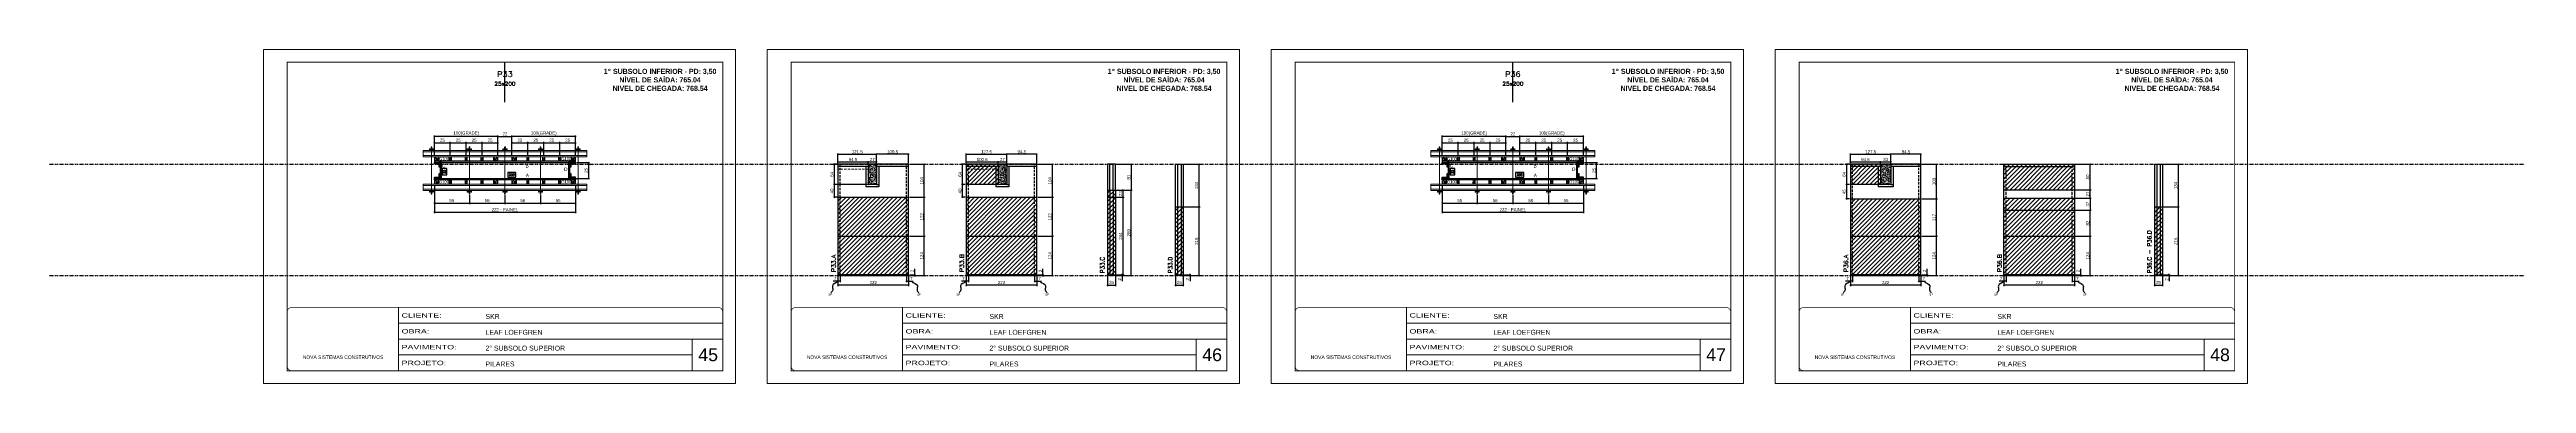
# Model space of a CAD drawing. Extents: x 13741 to 27878, y -21631 to 6985.
# Drawn here: x 13741 to 21531, y -6700 to -5650 of the extents above; entities that cross this region are included whole.
import ezdxf
from ezdxf.enums import TextEntityAlignment as Align

# ---------------------------------------------------------------- set-up
doc = ezdxf.new("R2010")
doc.units = 0
for name, pattern in [('CONTINUO', [0]), ('DASHED', [0.75, 0.5, -0.25]), ('DIVIDE2', [0.625, 0.25, -0.125, 0, -0.125, 0, -0.125]), ('HIDDEN', [0.375, 0.25, -0.125])]:
    doc.linetypes.add(name, pattern=pattern)
for name, color, linetype, lineweight in [('CARIMBO', 255, 'Continuous', 9), ('Folhas', 255, 'Continuous', 9), ('Hachura', 251, 'Continuous', 9), ('Madeira', 126, 'Continuous', 18), ('Perfil Metálico', 224, 'Continuous', 18), ('SARRAFO DE PRESSAO', 251, 'DASHED', 9), ('Texto Seção', 7, 'Continuous', 15)]:
    doc.layers.add(name, color=color, linetype=linetype, lineweight=lineweight)
for name, color, linetype in [('CHAPA', 1, 'Continuous'), ('COTA', 241, 'Continuous'), ('NOMENCLATURA', 7, 'Continuous'), ('Nível', 160, 'Continuous'), ('Painéis', 200, 'Continuous'), ('SARR_2.2x7', 40, 'Continuous'), ('SARRAFO', 251, 'Continuous'), ('Sarrafo de Pressão', 42, 'HIDDEN'), ('texto', 7, 'Continuous'), ('Texto de Titulo', 7, 'Continuous'), ('Texto Qtd Sarr', 242, 'Continuous'), ('TEXTO_GERAL', 7, 'Continuous')]:
    doc.layers.add(name, color=color, linetype=linetype)
doc.styles.add('ARIAL', font='arial.ttf')
doc.styles.add('COTA TECNICA', font='techl___.ttf', dxfattribs={"height": 10})
doc.styles.add('COTA TECNICA 2X', font='techl___.ttf', dxfattribs={"height": 10})
doc.styles.add('COTA TECNICA-50', font='techl___.ttf', dxfattribs={"height": 10})
doc.styles.add('REGUA-120', font='ROMANS.shx', dxfattribs={"height": 15})
doc.styles.add('ROMANC', font='techb___.ttf', dxfattribs={"height": 2.5})
doc.styles.add('ROMANS', font='romans.shx')
doc.styles.add('SANSSERIF', font='sas_____.pfb')
doc.styles.get("Standard").update_dxf_attribs({"font": 'arial.ttf'})
doc.styles.add('Tecnologia', font='')
doc.styles.get('Tecnologia').set_extended_font_data('Forgotten Futurist')
doc.dimstyles.new('COTA PAINEL-50', dxfattribs={"dimtxt": 10, "dimasz": 3, "dimexe": 3, "dimexo": 3, "dimgap": 3, "dimtad": 1, "dimdec": 1, "dimzin": 12, "dimdsep": 46, "dimtxsty": 'COTA TECNICA-50', "dimblk1": 'OBLIQUE', "dimblk2": 'OBLIQUE', "dimsah": 1, "dimcen": 0.9, "dimclrd": 4, "dimclre": 4, "dimclrt": 240, "dimadec": 1, "dimazin": 3, "dimtfac": 1, "dimtdec": 1, "dimtmove": 0, "dimatfit": 3, "dimfxl": 1, "dimtolj": 1, "dimtzin": 12, "dimarcsym": 0})
doc.dimstyles.new('PAINEL', dxfattribs={"dimtxt": 10, "dimasz": 3, "dimexe": 3, "dimexo": 3, "dimgap": 3, "dimtad": 1, "dimdec": 1, "dimzin": 12, "dimdsep": 46, "dimtxsty": 'COTA TECNICA', "dimblk1": 'OBLIQUE', "dimblk2": 'OBLIQUE', "dimsah": 1, "dimcen": 0.9, "dimclrd": 4, "dimclre": 4, "dimclrt": 240, "dimadec": 1, "dimazin": 3, "dimtfac": 1, "dimtdec": 1, "dimtmove": 0, "dimatfit": 3, "dimfxl": 1, "dimtolj": 1, "dimtzin": 12, "dimarcsym": 0})
doc.dimstyles.new('SECAO PILAR', dxfattribs={"dimtxt": 10, "dimasz": 3, "dimexe": 3, "dimexo": 3, "dimgap": 3, "dimtad": 1, "dimdec": 1, "dimlfac": 0.5, "dimzin": 12, "dimdsep": 46, "dimtxsty": 'COTA TECNICA 2X', "dimblk1": 'OBLIQUE', "dimblk2": 'OBLIQUE', "dimsah": 1, "dimcen": 0.9, "dimclrd": 256, "dimclre": 256, "dimclrt": 256, "dimadec": 1, "dimazin": 3, "dimtfac": 1, "dimtdec": 1, "dimtmove": 0, "dimatfit": 3, "dimfxl": 1, "dimtolj": 1, "dimtzin": 12, "dimarcsym": 0})
doc.dimstyles.new('SECÇÃO 2', dxfattribs={"dimtxt": 7, "dimasz": 6, "dimexe": 0.18, "dimexo": 2, "dimgap": -4, "dimtad": 3, "dimdec": 1, "dimlfac": 0.5, "dimzin": 12, "dimdsep": 46, "dimtxsty": 'ROMANS', "dimblk": 'ARCHTICK', "dimcen": 0.09, "dimse1": 1, "dimse2": 1, "dimsd1": 1, "dimsd2": 1, "dimclrd": 180, "dimclre": 5, "dimclrt": 1, "dimadec": 0, "dimazin": 3, "dimtfac": 1, "dimtdec": 1, "dimtofl": 0, "dimtmove": 0, "dimatfit": 3, "dimldrblk": 'ARCHTICK', "dimfxl": 1, "dimtolj": 1, "dimtzin": 0, "dimarcsym": 0})
doc.dimstyles.get("Standard").update_dxf_attribs({"dimtxt": 0.18, "dimasz": 0.18, "dimexe": 0.18, "dimexo": 0.0625, "dimgap": 0.09, "dimtad": 0, "dimtih": 1, "dimtoh": 1, "dimdec": 4, "dimzin": 0, "dimdsep": 46, "dimtxsty": 'Standard', "dimcen": 0.09, "dimadec": 0, "dimazin": 0, "dimtfac": 1, "dimtdec": 4, "dimtofl": 0, "dimtmove": 0, "dimatfit": 3, "dimfxl": 1, "dimtolj": 1, "dimtzin": 0, "dimarcsym": 0})

# ---------------------------------------------------------------- blocks, each defined once
blk = doc.blocks.new('9999999999')
at = {"color": 30, "linetype": 'CONTINUO'}
for p, q in [((98564.6, 34230.2), (98564.6, 34429.4)), ((98564.6, 34379.6), (99584, 34379.6)), ((98564.6, 34329.8), (99488, 34329.8)), ((98564.6, 34280), (99488, 34280)), ((99584, 34329.8), (99488, 34329.8)), ((99488, 34329.8), (99488, 34230.2))]:
    blk.add_line(p, q, dxfattribs=at)
at = {"color": 30, "linetype": 'CONTINUO', "const_width": 2}
blk.add_lwpolyline([(99584, 34230.2), (99584, 34414.4, 0.414214), (99569, 34429.4), (98229, 34429.4, 0.414214), (98214, 34414.4), (98214, 34245.2, 0.414214), (98229, 34230.2), (99584, 34230.2)], format="xyb", dxfattribs=at)
at = {"layer": 'Folhas'}
blk.add_lwpolyline([(98139, 34190.2), (99624, 34190.2), (99624, 35240.2), (98139, 35240.2)], close=True, dxfattribs=at)
at = {"layer": 'Folhas', "color": 30, "const_width": 3}
blk.add_lwpolyline([(98214, 34230.2), (99584, 34230.2), (99584, 35200.2), (98214, 35200.2)], close=True, dxfattribs=at)
at = {"color": 7, "linetype": 'Continuous', "ltscale": 5, "style": 'ARIAL'}
for s, height, p in [('SKR', 15.48, (98837.7, 34393.1)), ('LEAF LOEFGREN', 15.483, (98837.7, 34343.3)), ('NOVA SISTEMAS CONSTRUTIVOS', 11.059, (98263.2, 34267.2)), ('2° SUBSOLO SUPERIOR', 15.483, (98837.7, 34293.5)), ('PILARES', 15.48, (98837.7, 34243.7))]:
    blk.add_text(s, height=height, dxfattribs=at).set_placement(p)
at = {"layer": 'Folhas', "color": 7, "style": 'Tecnologia', "width": 1.5}
for s, p in [('OBRA:', (98573.7, 34347.3)), ('CLIENTE:', (98573.7, 34397.2)), ('PAVIMENTO:', (98573.7, 34297.5)), ('PROJETO:', (98573.7, 34247.7))]:
    blk.add_text(s, height=14, dxfattribs=at).set_placement(p)
blk = doc.blocks.new('*D1930')
at = {"layer": 'COTA', "color": 180, "lineweight": -2, "transparency": 16777216}
for p, q in [((14990.9, -6024.1), (14975.9, -6024.1)), ((14975.9, -6024.1), (14975.9, -6043.4)), ((14975.9, -6043.4), (14990.9, -6043.4)), ((14990.9, -6043.4), (14990.9, -6024.1))]:
    blk.add_line(p, q, dxfattribs=at)
at = {"layer": 'Defpoints', "color": 0, "transparency": 16777216}
for p in [(14990.8, -6004.9), (14990.8, -6054.9), (14994.9, -6054.9)]:
    blk.add_point(p, dxfattribs=at)
at = {"layer": 'COTA', "color": 1, "transparency": 16777216, "insert": (14983.4, -6033.8), "char_height": 7, "attachment_point": 5, "rotation": 90, "style": 'ROMANS'}
blk.add_mtext('\\A1;25', dxfattribs=at)
blk = doc.blocks.new('_ArchTick')
at = {"color": 0, "linetype": 'ByBlock', "const_width": 0.15}
blk.add_lwpolyline([(-0.5, -0.5), (0.5, 0.5)], dxfattribs=at)
blk = doc.blocks.new('*D1931')
at = {"layer": 'COTA', "color": 180, "lineweight": -2, "transparency": 16777216}
for p, q in [((15208, -6035.9), (15182, -6035.9)), ((15182, -6035.9), (15182, -6050.9)), ((15182, -6050.9), (15208, -6050.9)), ((15208, -6050.9), (15208, -6035.9))]:
    blk.add_line(p, q, dxfattribs=at)
at = {"layer": 'Defpoints', "color": 0, "transparency": 16777216}
for p in [(14973.5, -6054.9), (15373.5, -6054.9), (15373.5, -6054.9)]:
    blk.add_point(p, dxfattribs=at)
at = {"layer": 'COTA', "color": 1, "transparency": 16777216, "insert": (15195, -6043.4), "char_height": 7, "attachment_point": 5, "style": 'ROMANS'}
blk.add_mtext('\\A1;200', dxfattribs=at)
blk = doc.blocks.new('_Oblique')
at = {"color": 0, "linetype": 'ByBlock', "lineweight": -2}
blk.add_line((-0.5, -0.5), (0.5, 0.5), dxfattribs=at)
blk = doc.blocks.new('*D1932')
at = {"layer": 'COTA', "lineweight": -2, "transparency": 16777216}
for p, q in [((14951.5, -6075.8), (14951.5, -6164)), ((15395.5, -6075.8), (15395.5, -6164)), ((14951.5, -6161), (15395.5, -6161))]:
    blk.add_line(p, q, dxfattribs=at)
at = {"layer": 'Defpoints', "color": 0, "transparency": 16777216}
for p in [(14951.5, -6072.8), (15395.5, -6072.8), (15395.5, -6161)]:
    blk.add_point(p, dxfattribs=at)
at = {"layer": 'COTA', "lineweight": -2, "transparency": 16777216, "xscale": 3, "yscale": 3, "zscale": 3, "rotation": 180}
blk.add_blockref('_Oblique', (14951.5, -6161), dxfattribs=at)
at = {"layer": 'COTA', "lineweight": -2, "transparency": 16777216, "xscale": 3, "yscale": 3, "zscale": 3}
blk.add_blockref('_Oblique', (15395.5, -6161), dxfattribs=at)
at = {"layer": 'COTA', "transparency": 16777216, "insert": (15173.5, -6152.9), "char_height": 10, "attachment_point": 5, "style": 'COTA TECNICA 2X'}
blk.add_mtext('\\A1;222 - PAINEL', dxfattribs=at)
blk = doc.blocks.new('*D1933')
at = {"layer": 'COTA', "lineweight": -2, "transparency": 16777216}
for p, q in [((14951.5, -6075.9), (14951.5, -6135.6)), ((14951.5, -6132.6), (15061.5, -6132.6)), ((15061.5, -6107.6), (15061.5, -6135.6))]:
    blk.add_line(p, q, dxfattribs=at)
at = {"layer": 'Defpoints', "color": 0, "transparency": 16777216}
for p in [(14951.5, -6072.9), (15061.5, -6104.6), (15061.5, -6132.6)]:
    blk.add_point(p, dxfattribs=at)
at = {"layer": 'COTA', "lineweight": -2, "transparency": 16777216, "xscale": 3, "yscale": 3, "zscale": 3, "rotation": 180}
blk.add_blockref('_Oblique', (14951.5, -6132.6), dxfattribs=at)
at = {"layer": 'COTA', "lineweight": -2, "transparency": 16777216, "xscale": 3, "yscale": 3, "zscale": 3}
blk.add_blockref('_Oblique', (15061.5, -6132.6), dxfattribs=at)
at = {"layer": 'COTA', "transparency": 16777216, "insert": (15006.5, -6124.5), "char_height": 10, "attachment_point": 5, "style": 'COTA TECNICA 2X'}
blk.add_mtext('\\A1;55', dxfattribs=at)
blk = doc.blocks.new('*D1934')
at = {"layer": 'COTA', "lineweight": -2, "transparency": 16777216}
for p, q in [((15395.5, -6075.9), (15395.5, -6135.6)), ((15285.5, -6107.6), (15285.5, -6135.6)), ((15285.5, -6132.6), (15395.5, -6132.6))]:
    blk.add_line(p, q, dxfattribs=at)
at = {"layer": 'Defpoints', "color": 0, "transparency": 16777216}
for p in [(15395.5, -6072.9), (15285.5, -6104.6), (15395.5, -6132.6)]:
    blk.add_point(p, dxfattribs=at)
at = {"layer": 'COTA', "lineweight": -2, "transparency": 16777216, "xscale": 3, "yscale": 3, "zscale": 3, "rotation": 180}
blk.add_blockref('_Oblique', (15285.5, -6132.6), dxfattribs=at)
at = {"layer": 'COTA', "lineweight": -2, "transparency": 16777216, "xscale": 3, "yscale": 3, "zscale": 3}
blk.add_blockref('_Oblique', (15395.5, -6132.6), dxfattribs=at)
at = {"layer": 'COTA', "transparency": 16777216, "insert": (15340.5, -6124.5), "char_height": 10, "attachment_point": 5, "style": 'COTA TECNICA 2X'}
blk.add_mtext('\\A1;55', dxfattribs=at)
blk = doc.blocks.new('C')
at = {"layer": 'Hachura', "color": 0}
for p, q in [((0, 3.2), (0, -3.2)), ((0.4, 3.2), (0, 3.2)), ((0.5, 3.2), (0, 3.2)), ((0.5, 3), (0, 3)), ((0.5, 2.9), (0, 2.9)), ((0, 2.7), (0, -1.2)), ((0.5, 2.6), (0, 2.6)), ((0.5, 2.2), (0, 2.2)), ((0.5, 1.5), (0, 1.5)), ((0.4, 0.5), (0.2, 0.5)), ((0.4, -3.2), (0.4, 3.2)), ((0.4, 3.2), (2.6, 3.2)), ((1.7, 1), (0.4, 1)), ((1.5, 0.1), (0.4, 0.1)), ((1.4, 1.9), (1.4, 1)), ((2.6, 2.4), (1.5, 2.1)), ((1.7, -1), (1.7, 1)), ((1.7, 1), (1.7, 0.8)), ((1.7, 1), (1.7, 0.8)), ((1.7, 0.8), (3.4, 0.8)), ((3.4, 0.4), (1.7, 0.4)), ((2.6, 3.2), (2.6, 2.4)), ((3.3, 0.8), (3.3, -0.8)), ((3.4, 0.8), (3.4, -0.8)), ((3.7, 0.4), (3.4, 0.4)), ((3.8, -0.5), (3.4, 0.4)), ((3.4, 0.1), (3.7, -0.6)), ((3.7, 0.5), (4.3, -0.6)), ((3.7, 0.4), (4.2, -0.5)), ((4.4, -0.6), (3.8, 0.5)), ((4.2, 0.4), (3.9, 0.4)), ((4.4, -0.5), (3.9, 0.4)), ((4.2, 0.4), (4.3, 0.4)), ((4.3, 0.5), (4.8, -0.6)), ((4.3, 0.4), (4.7, -0.5)), ((5, -0.6), (4.4, 0.5)), ((4.5, 0.4), (4.8, 0.4)), ((5, -0.5), (4.5, 0.4)), ((4.8, 0.4), (5.3, -0.5)), ((4.9, 0.5), (5.4, -0.6)), ((5.5, -0.6), (5, 0.5)), ((5.6, -0.5), (5.1, 0.4)), ((5.4, 0.4), (5.1, 0.4)), ((5.6, -0.5), (5.1, 0.4)), ((5.4, 0.4), (5.7, -0.2)), ((5.5, 0.5), (5.7, -0.1)), ((5.7, 0.2), (5.6, 0.5)), ((5.7, 0.3), (5.7, 0.4)), ((5.7, 0.4), (5.7, 0.4)), ((5.7, 0.4), (5.9, 0.3)), ((5.7, 0.4), (5.7, -0.5)), ((5.9, -0.4), (5.9, 0.3)), ((0.4, 0), (0, 0)), ((0.5, -1.5), (0, -1.5)), ((0.5, -2.2), (0, -2.2)), ((0.5, -2.6), (0, -2.6)), ((0.5, -2.9), (0, -2.9)), ((0.5, -3), (0, -3)), ((0, -3.2), (2.6, -3.2)), ((0.5, -3.2), (0, -3.2)), ((0.1, -0.5), (0.3, -0.5)), ((0.3, -0.5), (0.4, -0.5)), ((0.4, 0), (0.4, -1)), ((0.4, -0.2), (1.5, -0.2)), ((0.4, -0.6), (0.4, -0.3)), ((0.4, -3.2), (0.4, -0.6)), ((0.4, -1), (1.7, -1)), ((1.4, -1.9), (1.4, -1)), ((2.6, -2.4), (1.5, -2.1)), ((3.4, -0.3), (1.7, -0.3)), ((3.4, -0.8), (1.7, -0.8)), ((2.6, -3.2), (2.6, -2.4)), ((3.4, -0.1), (3.6, -0.5)), ((3.4, -0.5), (3.6, -0.5)), ((3.8, -0.5), (4.2, -0.5)), ((4.4, -0.5), (4.7, -0.5)), ((4.6, -0.5), (4.7, -0.5)), ((5, -0.5), (5.3, -0.5)), ((5.6, -0.5), (5.7, -0.5)), ((5.7, -0.5), (5.9, -0.4)), ((5.7, -0.5), (5.7, -0.5))]:
    blk.add_line(p, q, dxfattribs=at)
for centre, radius, start, end in [((1.5, 1.9), 0.161, 104.7436, 180), ((1.4, 0), 0.129, 272.695, 87.305), ((3.8, 0.4), 0.143, 25.5688, 154.4312), ((4.4, 0.4), 0.143, 25.5688, 154.4312), ((5, 0.4), 0.143, 25.5688, 154.4312), ((5.5, 0.4), 0.143, 25.5688, 154.4312), ((0.2, -0.4), 0.174, 221.744, 317.8592), ((1.5, -1.9), 0.161, 180, 255.2564), ((3.7, -0.4), 0.174, 222.1408, 318.256), ((4.3, -0.4), 0.174, 222.1408, 318.256), ((4.9, -0.4), 0.174, 222.1408, 318.256), ((5.4, -0.4), 0.174, 222.1408, 318.256), ((5.6, -0.4), 0.174, 317.8592, 318.256)]:
    blk.add_arc(centre, radius, start, end, dxfattribs=at)
blk = doc.blocks.new('*D1940')
at = {"layer": 'COTA', "lineweight": -2, "transparency": 16777216}
for p, q in [((15173.5, -6107.6), (15173.5, -6135.6)), ((15173.5, -6132.6), (15285.5, -6132.6)), ((15285.5, -6107.6), (15285.5, -6135.6))]:
    blk.add_line(p, q, dxfattribs=at)
at = {"layer": 'Defpoints', "color": 0, "transparency": 16777216}
for p in [(15173.5, -6104.6), (15285.5, -6104.6), (15285.5, -6132.6)]:
    blk.add_point(p, dxfattribs=at)
at = {"layer": 'COTA', "lineweight": -2, "transparency": 16777216, "xscale": 3, "yscale": 3, "zscale": 3, "rotation": 180}
blk.add_blockref('_Oblique', (15173.5, -6132.6), dxfattribs=at)
at = {"layer": 'COTA', "lineweight": -2, "transparency": 16777216, "xscale": 3, "yscale": 3, "zscale": 3}
blk.add_blockref('_Oblique', (15285.5, -6132.6), dxfattribs=at)
at = {"layer": 'COTA', "transparency": 16777216, "insert": (15229.5, -6124.5), "char_height": 10, "attachment_point": 5, "style": 'COTA TECNICA 2X'}
blk.add_mtext('\\A1;56', dxfattribs=at)
blk = doc.blocks.new('*D1941')
at = {"layer": 'COTA', "lineweight": -2, "transparency": 16777216}
for p, q in [((15398.5, -6004.9), (15439.8, -6004.9)), ((15398.5, -6054.9), (15439.8, -6054.9)), ((15436.8, -6054.9), (15436.8, -6004.9))]:
    blk.add_line(p, q, dxfattribs=at)
at = {"layer": 'Defpoints', "color": 0, "transparency": 16777216}
for p in [(15395.5, -6004.9), (15395.5, -6054.9), (15436.8, -6004.9)]:
    blk.add_point(p, dxfattribs=at)
at = {"layer": 'COTA', "lineweight": -2, "transparency": 16777216, "xscale": 3, "yscale": 3, "zscale": 3}
for p, rotation in [((15436.8, -6004.9), 90), ((15436.8, -6054.9), 270)]:
    blk.add_blockref('_Oblique', p, dxfattribs=dict(at, rotation=rotation))
at = {"layer": 'COTA', "transparency": 16777216, "insert": (15428.7, -6029.9), "char_height": 10, "attachment_point": 5, "rotation": 90, "style": 'COTA TECNICA 2X'}
blk.add_mtext('\\A1;25', dxfattribs=at)
blk = doc.blocks.new('*D1942')
at = {"layer": 'COTA', "lineweight": -2, "transparency": 16777216}
for p, q in [((15061.5, -6107.6), (15061.5, -6135.6)), ((15061.5, -6132.6), (15173.5, -6132.6)), ((15173.5, -6107.6), (15173.5, -6135.6))]:
    blk.add_line(p, q, dxfattribs=at)
at = {"layer": 'Defpoints', "color": 0, "transparency": 16777216}
for p in [(15061.5, -6104.6), (15173.5, -6104.6), (15173.5, -6132.6)]:
    blk.add_point(p, dxfattribs=at)
at = {"layer": 'COTA', "lineweight": -2, "transparency": 16777216, "xscale": 3, "yscale": 3, "zscale": 3, "rotation": 180}
blk.add_blockref('_Oblique', (15061.5, -6132.6), dxfattribs=at)
at = {"layer": 'COTA', "lineweight": -2, "transparency": 16777216, "xscale": 3, "yscale": 3, "zscale": 3}
blk.add_blockref('_Oblique', (15173.5, -6132.6), dxfattribs=at)
at = {"layer": 'COTA', "transparency": 16777216, "insert": (15117.5, -6124.5), "char_height": 10, "attachment_point": 5, "style": 'COTA TECNICA 2X'}
blk.add_mtext('\\A1;56', dxfattribs=at)
blk = doc.blocks.new('PONTALETE')
at = {"layer": 'Madeira'}
for q in [(2.7, 7), (7, 5.8), (7, 1.7)]:
    blk.add_line((0, 0), q, dxfattribs=at)
blk.add_lwpolyline([(0, 0), (7, 0), (7, 7), (0, 7)], close=True, dxfattribs=at)
for centre, radius, start, end in [((2, 0.1), 6.23, 37.2818, 109.0913), ((1.1, 0.9), 3.19, 343.603, 109.9847), ((-0.2, -0.8), 3.09, 14.6322, 86.0383)]:
    blk.add_arc(centre, radius, start, end, dxfattribs=at)
blk = doc.blocks.new('MEIO PONTALETE')
at = {"layer": 'Madeira'}
for q in [(2.7, 7), (3.5, 2.9), (3.5, 0.9)]:
    blk.add_line((0, 0), q, dxfattribs=at)
blk.add_lwpolyline([(0, 0), (3.5, 0), (3.5, 7), (0, 7)], close=True, dxfattribs=at)
for centre, radius, start, end in [((2, 0.1), 6.23, 76.4499, 109.0913), ((1.1, 0.9), 3.19, 40.9063, 109.9847), ((-0.2, -0.8), 3.09, 14.6322, 86.0383)]:
    blk.add_arc(centre, radius, start, end, dxfattribs=at)
blk = doc.blocks.new('*D1935')
at = {"layer": 'COTA', "lineweight": -2, "transparency": 16777216}
for p, q in [((15195.5, -5983.8), (15195.5, -5939.9)), ((15195.5, -5942.9), (15245.5, -5942.9)), ((15245.5, -5983.9), (15245.5, -5939.9))]:
    blk.add_line(p, q, dxfattribs=at)
at = {"layer": 'Defpoints', "color": 0, "transparency": 16777216}
for p in [(15195.5, -5986.8), (15245.5, -5942.9), (15245.5, -5986.9)]:
    blk.add_point(p, dxfattribs=at)
at = {"layer": 'COTA', "lineweight": -2, "transparency": 16777216, "xscale": 3, "yscale": 3, "zscale": 3, "rotation": 180}
blk.add_blockref('_Oblique', (15195.5, -5942.9), dxfattribs=at)
at = {"layer": 'COTA', "lineweight": -2, "transparency": 16777216, "xscale": 3, "yscale": 3, "zscale": 3}
blk.add_blockref('_Oblique', (15245.5, -5942.9), dxfattribs=at)
at = {"layer": 'COTA', "transparency": 16777216, "insert": (15220.5, -5934.8), "char_height": 10, "attachment_point": 5, "style": 'COTA TECNICA 2X'}
blk.add_mtext('\\A1;25', dxfattribs=at)
blk = doc.blocks.new('*D1936')
at = {"layer": 'COTA', "lineweight": -2, "transparency": 16777216}
for p, q in [((15195.5, -5983.8), (15195.5, -5919.7)), ((15395.5, -5983.9), (15395.5, -5919.7)), ((15395.5, -5922.7), (15195.5, -5922.7))]:
    blk.add_line(p, q, dxfattribs=at)
at = {"layer": 'Defpoints', "color": 0, "transparency": 16777216}
for p in [(15195.5, -5922.7), (15195.5, -5986.8), (15395.5, -5986.9)]:
    blk.add_point(p, dxfattribs=at)
at = {"layer": 'COTA', "lineweight": -2, "transparency": 16777216, "xscale": 3, "yscale": 3, "zscale": 3, "rotation": 180}
blk.add_blockref('_Oblique', (15195.5, -5922.7), dxfattribs=at)
at = {"layer": 'COTA', "lineweight": -2, "transparency": 16777216, "xscale": 3, "yscale": 3, "zscale": 3}
blk.add_blockref('_Oblique', (15395.5, -5922.7), dxfattribs=at)
at = {"layer": 'COTA', "transparency": 16777216, "insert": (15295.5, -5913.5), "char_height": 10, "attachment_point": 5, "style": 'COTA TECNICA 2X'}
blk.add_mtext('\\A1;100(GRADE)', dxfattribs=at)
blk = doc.blocks.new('*D1943')
at = {"layer": 'COTA', "lineweight": -2, "transparency": 16777216}
for p, q in [((15245.5, -5983.9), (15245.5, -5939.9)), ((15245.5, -5942.9), (15295.5, -5942.9)), ((15295.5, -5983.9), (15295.5, -5939.9))]:
    blk.add_line(p, q, dxfattribs=at)
at = {"layer": 'Defpoints', "color": 0, "transparency": 16777216}
for p in [(15245.5, -5986.9), (15295.5, -5942.9), (15295.5, -5986.9)]:
    blk.add_point(p, dxfattribs=at)
at = {"layer": 'COTA', "lineweight": -2, "transparency": 16777216, "xscale": 3, "yscale": 3, "zscale": 3, "rotation": 180}
blk.add_blockref('_Oblique', (15245.5, -5942.9), dxfattribs=at)
at = {"layer": 'COTA', "lineweight": -2, "transparency": 16777216, "xscale": 3, "yscale": 3, "zscale": 3}
blk.add_blockref('_Oblique', (15295.5, -5942.9), dxfattribs=at)
at = {"layer": 'COTA', "transparency": 16777216, "insert": (15270.5, -5934.8), "char_height": 10, "attachment_point": 5, "style": 'COTA TECNICA 2X'}
blk.add_mtext('\\A1;25', dxfattribs=at)
blk = doc.blocks.new('*D1944')
at = {"layer": 'COTA', "lineweight": -2, "transparency": 16777216}
for p, q in [((15295.5, -5983.9), (15295.5, -5939.9)), ((15295.5, -5942.9), (15345.5, -5942.9)), ((15345.5, -5983.9), (15345.5, -5939.9))]:
    blk.add_line(p, q, dxfattribs=at)
at = {"layer": 'Defpoints', "color": 0, "transparency": 16777216}
for p in [(15295.5, -5986.9), (15345.5, -5942.9), (15345.5, -5986.9)]:
    blk.add_point(p, dxfattribs=at)
at = {"layer": 'COTA', "lineweight": -2, "transparency": 16777216, "xscale": 3, "yscale": 3, "zscale": 3, "rotation": 180}
blk.add_blockref('_Oblique', (15295.5, -5942.9), dxfattribs=at)
at = {"layer": 'COTA', "lineweight": -2, "transparency": 16777216, "xscale": 3, "yscale": 3, "zscale": 3}
blk.add_blockref('_Oblique', (15345.5, -5942.9), dxfattribs=at)
at = {"layer": 'COTA', "transparency": 16777216, "insert": (15320.5, -5934.8), "char_height": 10, "attachment_point": 5, "style": 'COTA TECNICA 2X'}
blk.add_mtext('\\A1;25', dxfattribs=at)
blk = doc.blocks.new('*D1945')
at = {"layer": 'COTA', "lineweight": -2, "transparency": 16777216}
for p, q in [((15345.5, -5983.9), (15345.5, -5939.9)), ((15345.5, -5942.9), (15395.5, -5942.9)), ((15395.5, -5983.9), (15395.5, -5939.9))]:
    blk.add_line(p, q, dxfattribs=at)
at = {"layer": 'Defpoints', "color": 0, "transparency": 16777216}
for p in [(15345.5, -5986.9), (15395.5, -5942.9), (15395.5, -5986.9)]:
    blk.add_point(p, dxfattribs=at)
at = {"layer": 'COTA', "lineweight": -2, "transparency": 16777216, "xscale": 3, "yscale": 3, "zscale": 3, "rotation": 180}
blk.add_blockref('_Oblique', (15345.5, -5942.9), dxfattribs=at)
at = {"layer": 'COTA', "lineweight": -2, "transparency": 16777216, "xscale": 3, "yscale": 3, "zscale": 3}
blk.add_blockref('_Oblique', (15395.5, -5942.9), dxfattribs=at)
at = {"layer": 'COTA', "transparency": 16777216, "insert": (15370.5, -5934.8), "char_height": 10, "attachment_point": 5, "style": 'COTA TECNICA 2X'}
blk.add_mtext('\\A1;25', dxfattribs=at)
blk = doc.blocks.new('*D1937')
at = {"layer": 'COTA', "lineweight": -2, "transparency": 16777216}
for p, q in [((14951.5, -5983.8), (14951.5, -5939.9)), ((14951.5, -5942.9), (15001.5, -5942.9)), ((15001.5, -5983.9), (15001.5, -5939.9))]:
    blk.add_line(p, q, dxfattribs=at)
at = {"layer": 'Defpoints', "color": 0, "transparency": 16777216}
for p in [(14951.5, -5986.8), (15001.5, -5942.9), (15001.5, -5986.9)]:
    blk.add_point(p, dxfattribs=at)
at = {"layer": 'COTA', "lineweight": -2, "transparency": 16777216, "xscale": 3, "yscale": 3, "zscale": 3, "rotation": 180}
blk.add_blockref('_Oblique', (14951.5, -5942.9), dxfattribs=at)
at = {"layer": 'COTA', "lineweight": -2, "transparency": 16777216, "xscale": 3, "yscale": 3, "zscale": 3}
blk.add_blockref('_Oblique', (15001.5, -5942.9), dxfattribs=at)
at = {"layer": 'COTA', "transparency": 16777216, "insert": (14976.5, -5934.8), "char_height": 10, "attachment_point": 5, "style": 'COTA TECNICA 2X'}
blk.add_mtext('\\A1;25', dxfattribs=at)
blk = doc.blocks.new('*D1938')
at = {"layer": 'COTA', "lineweight": -2, "transparency": 16777216}
for p, q in [((14951.5, -5983.8), (14951.5, -5919.7)), ((15151.5, -5983.9), (15151.5, -5919.7)), ((15151.5, -5922.7), (14951.5, -5922.7))]:
    blk.add_line(p, q, dxfattribs=at)
at = {"layer": 'Defpoints', "color": 0, "transparency": 16777216}
for p in [(14951.5, -5922.7), (14951.5, -5986.8), (15151.5, -5986.9)]:
    blk.add_point(p, dxfattribs=at)
at = {"layer": 'COTA', "lineweight": -2, "transparency": 16777216, "xscale": 3, "yscale": 3, "zscale": 3, "rotation": 180}
blk.add_blockref('_Oblique', (14951.5, -5922.7), dxfattribs=at)
at = {"layer": 'COTA', "lineweight": -2, "transparency": 16777216, "xscale": 3, "yscale": 3, "zscale": 3}
blk.add_blockref('_Oblique', (15151.5, -5922.7), dxfattribs=at)
at = {"layer": 'COTA', "transparency": 16777216, "insert": (15051.5, -5913.5), "char_height": 10, "attachment_point": 5, "style": 'COTA TECNICA 2X'}
blk.add_mtext('\\A1;100(GRADE)', dxfattribs=at)
blk = doc.blocks.new('*D1946')
at = {"layer": 'COTA', "lineweight": -2, "transparency": 16777216}
for p, q in [((15001.5, -5983.9), (15001.5, -5939.9)), ((15001.5, -5942.9), (15051.5, -5942.9)), ((15051.5, -5983.9), (15051.5, -5939.9))]:
    blk.add_line(p, q, dxfattribs=at)
at = {"layer": 'Defpoints', "color": 0, "transparency": 16777216}
for p in [(15001.5, -5986.9), (15051.5, -5942.9), (15051.5, -5986.9)]:
    blk.add_point(p, dxfattribs=at)
at = {"layer": 'COTA', "lineweight": -2, "transparency": 16777216, "xscale": 3, "yscale": 3, "zscale": 3, "rotation": 180}
blk.add_blockref('_Oblique', (15001.5, -5942.9), dxfattribs=at)
at = {"layer": 'COTA', "lineweight": -2, "transparency": 16777216, "xscale": 3, "yscale": 3, "zscale": 3}
blk.add_blockref('_Oblique', (15051.5, -5942.9), dxfattribs=at)
at = {"layer": 'COTA', "transparency": 16777216, "insert": (15026.5, -5934.8), "char_height": 10, "attachment_point": 5, "style": 'COTA TECNICA 2X'}
blk.add_mtext('\\A1;25', dxfattribs=at)
blk = doc.blocks.new('*D1947')
at = {"layer": 'COTA', "lineweight": -2, "transparency": 16777216}
for p, q in [((15051.5, -5983.9), (15051.5, -5939.9)), ((15051.5, -5942.9), (15101.5, -5942.9)), ((15101.5, -5983.9), (15101.5, -5939.9))]:
    blk.add_line(p, q, dxfattribs=at)
at = {"layer": 'Defpoints', "color": 0, "transparency": 16777216}
for p in [(15051.5, -5986.9), (15101.5, -5942.9), (15101.5, -5986.9)]:
    blk.add_point(p, dxfattribs=at)
at = {"layer": 'COTA', "lineweight": -2, "transparency": 16777216, "xscale": 3, "yscale": 3, "zscale": 3, "rotation": 180}
blk.add_blockref('_Oblique', (15051.5, -5942.9), dxfattribs=at)
at = {"layer": 'COTA', "lineweight": -2, "transparency": 16777216, "xscale": 3, "yscale": 3, "zscale": 3}
blk.add_blockref('_Oblique', (15101.5, -5942.9), dxfattribs=at)
at = {"layer": 'COTA', "transparency": 16777216, "insert": (15076.5, -5934.8), "char_height": 10, "attachment_point": 5, "style": 'COTA TECNICA 2X'}
blk.add_mtext('\\A1;25', dxfattribs=at)
blk = doc.blocks.new('*D1948')
at = {"layer": 'COTA', "lineweight": -2, "transparency": 16777216}
for p, q in [((15101.5, -5983.9), (15101.5, -5939.9)), ((15101.5, -5942.9), (15151.5, -5942.9)), ((15151.5, -5983.9), (15151.5, -5939.9))]:
    blk.add_line(p, q, dxfattribs=at)
at = {"layer": 'Defpoints', "color": 0, "transparency": 16777216}
for p in [(15101.5, -5986.9), (15151.5, -5942.9), (15151.5, -5986.9)]:
    blk.add_point(p, dxfattribs=at)
at = {"layer": 'COTA', "lineweight": -2, "transparency": 16777216, "xscale": 3, "yscale": 3, "zscale": 3, "rotation": 180}
blk.add_blockref('_Oblique', (15101.5, -5942.9), dxfattribs=at)
at = {"layer": 'COTA', "lineweight": -2, "transparency": 16777216, "xscale": 3, "yscale": 3, "zscale": 3}
blk.add_blockref('_Oblique', (15151.5, -5942.9), dxfattribs=at)
at = {"layer": 'COTA', "transparency": 16777216, "insert": (15126.5, -5934.8), "char_height": 10, "attachment_point": 5, "style": 'COTA TECNICA 2X'}
blk.add_mtext('\\A1;25', dxfattribs=at)
blk = doc.blocks.new('*D1939')
at = {"layer": 'COTA', "lineweight": -2, "transparency": 16777216}
for p, q in [((15151.5, -5983.9), (15151.5, -5919.7)), ((15195.5, -5983.8), (15195.5, -5919.7)), ((15151.5, -5922.7), (15195.5, -5922.7))]:
    blk.add_line(p, q, dxfattribs=at)
at = {"layer": 'Defpoints', "color": 0, "transparency": 16777216}
for p in [(15151.5, -5986.9), (15195.5, -5922.7), (15195.5, -5986.8)]:
    blk.add_point(p, dxfattribs=at)
at = {"layer": 'COTA', "lineweight": -2, "transparency": 16777216, "xscale": 3, "yscale": 3, "zscale": 3, "rotation": 180}
blk.add_blockref('_Oblique', (15151.5, -5922.7), dxfattribs=at)
at = {"layer": 'COTA', "lineweight": -2, "transparency": 16777216, "xscale": 3, "yscale": 3, "zscale": 3}
blk.add_blockref('_Oblique', (15195.5, -5922.7), dxfattribs=at)
at = {"layer": 'COTA', "transparency": 16777216, "insert": (15173.5, -5914.7), "char_height": 10, "attachment_point": 5, "style": 'COTA TECNICA 2X'}
blk.add_mtext('\\A1;22', dxfattribs=at)
blk = doc.blocks.new('titulo1')
at = {"layer": 'Defpoints', "color": 252, "linetype": 'HIDDEN', "ltscale": 2}
blk.add_line((0, 0), (0, 125), dxfattribs=at)
at = {"layer": 'Defpoints', "style": 'ROMANS', "oblique": 15}
blk.add_attdef('FOLHA', text='', height=10, dxfattribs=at).set_placement((0, 15.6), align=Align.MIDDLE_CENTER)
at = {"layer": 'Texto Qtd Sarr', "color": 3, "style": 'ROMANS', "oblique": 15}
for tag, height, p in [('TITULO', 17, (0, 71.4)), ('SEÇÃO', 12, (0, 41.5))]:
    blk.add_attdef(tag, text='', height=height, dxfattribs=at).set_placement(p, align=Align.MIDDLE_CENTER)
blk = doc.blocks.new('*D1949')
at = {"layer": 'COTA', "color": 4, "lineweight": -2, "transparency": 16777216}
for p, q in [((16220.8, -6361.3), (16220.8, -6393.2)), ((16442.8, -6361.3), (16442.8, -6393.2)), ((16442.8, -6390.2), (16220.8, -6390.2))]:
    blk.add_line(p, q, dxfattribs=at)
at = {"layer": 'Defpoints', "color": 0, "transparency": 16777216}
for p in [(16220.8, -6358.3), (16442.8, -6358.3), (16220.8, -6390.2)]:
    blk.add_point(p, dxfattribs=at)
at = {"layer": 'COTA', "color": 4, "lineweight": -2, "transparency": 16777216, "xscale": 3, "yscale": 3, "zscale": 3, "rotation": 180}
blk.add_blockref('_Oblique', (16220.8, -6390.2), dxfattribs=at)
at = {"layer": 'COTA', "color": 4, "lineweight": -2, "transparency": 16777216, "xscale": 3, "yscale": 3, "zscale": 3}
blk.add_blockref('_Oblique', (16442.8, -6390.2), dxfattribs=at)
at = {"layer": 'COTA', "color": 240, "transparency": 16777216, "insert": (16331.8, -6382.2), "char_height": 10, "attachment_point": 5, "style": 'COTA TECNICA'}
blk.add_mtext('\\A1;222', dxfattribs=at)
blk = doc.blocks.new('*D1950')
at = {"layer": 'COTA', "color": 4, "lineweight": -2, "transparency": 16777216}
for p, q in [((16435.8, -6361.3), (16435.8, -6380.6)), ((16435.8, -6377.6), (16442.8, -6377.6)), ((16442.8, -6363.3), (16442.8, -6380.6)), ((16442.8, -6377.6), (16457.5, -6377.6))]:
    blk.add_line(p, q, dxfattribs=at)
at = {"layer": 'Defpoints', "color": 0, "transparency": 16777216}
for p in [(16435.8, -6358.3), (16442.8, -6360.3), (16442.8, -6377.6)]:
    blk.add_point(p, dxfattribs=at)
at = {"layer": 'COTA', "color": 4, "lineweight": -2, "transparency": 16777216, "xscale": 3, "yscale": 3, "zscale": 3, "rotation": 180}
blk.add_blockref('_Oblique', (16435.8, -6377.6), dxfattribs=at)
at = {"layer": 'COTA', "color": 4, "lineweight": -2, "transparency": 16777216, "xscale": 3, "yscale": 3, "zscale": 3}
blk.add_blockref('_Oblique', (16442.8, -6377.6), dxfattribs=at)
at = {"layer": 'COTA', "color": 240, "transparency": 16777216, "insert": (16451.6, -6369.5), "char_height": 10, "attachment_point": 5, "style": 'COTA TECNICA-50'}
blk.add_mtext('\\A1;7', dxfattribs=at)
blk = doc.blocks.new('*D1951')
at = {"layer": 'COTA', "color": 4, "lineweight": -2, "transparency": 16777216}
for p, q in [((16220.8, -6377.6), (16206, -6377.6)), ((16220.8, -6363.3), (16220.8, -6380.6)), ((16227.8, -6377.6), (16220.8, -6377.6)), ((16227.8, -6361.3), (16227.8, -6380.6))]:
    blk.add_line(p, q, dxfattribs=at)
at = {"layer": 'Defpoints', "color": 0, "transparency": 16777216}
for p in [(16220.8, -6360.3), (16220.8, -6377.6), (16227.8, -6358.3)]:
    blk.add_point(p, dxfattribs=at)
at = {"layer": 'COTA', "color": 4, "lineweight": -2, "transparency": 16777216, "xscale": 3, "yscale": 3, "zscale": 3, "rotation": 180}
blk.add_blockref('_Oblique', (16220.8, -6377.6), dxfattribs=at)
at = {"layer": 'COTA', "color": 4, "lineweight": -2, "transparency": 16777216, "xscale": 3, "yscale": 3, "zscale": 3}
blk.add_blockref('_Oblique', (16227.8, -6377.6), dxfattribs=at)
at = {"layer": 'COTA', "color": 240, "transparency": 16777216, "insert": (16211.9, -6369.5), "char_height": 10, "attachment_point": 5, "style": 'COTA TECNICA-50'}
blk.add_mtext('\\A1;7', dxfattribs=at)
blk = doc.blocks.new('*D1952')
at = {"layer": 'COTA', "color": 4, "lineweight": -2, "transparency": 16777216}
for p, q in [((16445.8, -6358.3), (16465, -6358.3)), ((16445.8, -6360.3), (16465, -6360.3)), ((16462, -6358.3), (16462, -6339.5)), ((16462, -6360.3), (16462, -6358.3)), ((16462, -6360.3), (16462, -6363.3))]:
    blk.add_line(p, q, dxfattribs=at)
at = {"layer": 'Defpoints', "color": 0, "transparency": 16777216}
for p in [(16442.8, -6358.3), (16442.8, -6360.3), (16462, -6360.3)]:
    blk.add_point(p, dxfattribs=at)
at = {"layer": 'COTA', "color": 4, "lineweight": -2, "transparency": 16777216, "xscale": 3, "yscale": 3, "zscale": 3}
for p, rotation in [((16462, -6358.3), 270), ((16462, -6360.3), 90)]:
    blk.add_blockref('_Oblique', p, dxfattribs=dict(at, rotation=rotation))
at = {"layer": 'COTA', "color": 240, "transparency": 16777216, "insert": (16454, -6345.6), "char_height": 10, "attachment_point": 5, "rotation": 90, "style": 'COTA TECNICA-50'}
blk.add_mtext('\\A1;2', dxfattribs=at)
blk = doc.blocks.new('*D1953')
at = {"layer": 'COTA', "color": 4, "lineweight": -2, "transparency": 16777216}
for p, q in [((16445.8, -6114.3), (16495.1, -6114.3)), ((16492.1, -6236.3), (16492.1, -6114.3)), ((16445.8, -6236.3), (16495.1, -6236.3))]:
    blk.add_line(p, q, dxfattribs=at)
at = {"layer": 'Defpoints', "color": 0, "transparency": 16777216}
for p in [(16442.8, -6114.3), (16492.1, -6114.3), (16442.8, -6236.3)]:
    blk.add_point(p, dxfattribs=at)
at = {"layer": 'COTA', "color": 4, "lineweight": -2, "transparency": 16777216, "xscale": 3, "yscale": 3, "zscale": 3}
for p, rotation in [((16492.1, -6114.3), 90), ((16492.1, -6236.3), 270)]:
    blk.add_blockref('_Oblique', p, dxfattribs=dict(at, rotation=rotation))
at = {"layer": 'COTA', "color": 240, "transparency": 16777216, "insert": (16484.1, -6175.3), "char_height": 10, "attachment_point": 5, "rotation": 90, "style": 'COTA TECNICA-50'}
blk.add_mtext('\\A1;122', dxfattribs=at)
blk = doc.blocks.new('*D1960')
at = {"layer": 'COTA', "color": 4, "linetype": 'ByBlock', "lineweight": -2, "transparency": 16777216}
for p, q in [((16445.8, -6236.3), (16495.1, -6236.3)), ((16492.1, -6360.3), (16492.1, -6236.3)), ((16445.8, -6360.3), (16495.1, -6360.3))]:
    blk.add_line(p, q, dxfattribs=at)
at = {"layer": 'Defpoints', "color": 0, "linetype": 'ByBlock', "transparency": 16777216}
for p in [(16442.8, -6236.3), (16492.1, -6236.3), (16442.8, -6360.3)]:
    blk.add_point(p, dxfattribs=at)
at = {"layer": 'COTA', "color": 4, "linetype": 'ByBlock', "lineweight": -2, "transparency": 16777216, "xscale": 3, "yscale": 3, "zscale": 3}
for p, rotation in [((16492.1, -6236.3), 90), ((16492.1, -6360.3), 270)]:
    blk.add_blockref('_Oblique', p, dxfattribs=dict(at, rotation=rotation))
at = {"layer": 'COTA', "color": 240, "linetype": 'ByBlock', "transparency": 16777216, "insert": (16484.1, -6298.3), "char_height": 10, "attachment_point": 5, "rotation": 90, "style": 'COTA TECNICA'}
blk.add_mtext('\\A1;124', dxfattribs=at)
blk = doc.blocks.new('*D1961')
at = {"layer": 'COTA', "color": 4, "linetype": 'ByBlock', "lineweight": -2, "transparency": 16777216}
for p, q in [((16445.8, -6236.3), (16495.1, -6236.3)), ((16492.1, -6360.3), (16492.1, -6236.3)), ((16445.8, -6360.3), (16495.1, -6360.3))]:
    blk.add_line(p, q, dxfattribs=at)
at = {"layer": 'Defpoints', "color": 0, "linetype": 'ByBlock', "transparency": 16777216}
for p in [(16442.8, -6236.3), (16492.1, -6236.3), (16442.8, -6360.3)]:
    blk.add_point(p, dxfattribs=at)
at = {"layer": 'COTA', "color": 4, "linetype": 'ByBlock', "lineweight": -2, "transparency": 16777216, "xscale": 3, "yscale": 3, "zscale": 3}
for p, rotation in [((16492.1, -6236.3), 90), ((16492.1, -6360.3), 270)]:
    blk.add_blockref('_Oblique', p, dxfattribs=dict(at, rotation=rotation))
at = {"layer": 'COTA', "color": 240, "linetype": 'ByBlock', "transparency": 16777216, "insert": (16484.1, -6298.3), "char_height": 10, "attachment_point": 5, "rotation": 90, "style": 'COTA TECNICA'}
blk.add_mtext('\\A1;124', dxfattribs=at)
blk = doc.blocks.new('*D1954')
at = {"layer": 'COTA', "color": 4, "lineweight": -2, "transparency": 16777216}
for p, q in [((17068.2, -6361.3), (17068.2, -6393.2)), ((17093.2, -6361.3), (17093.2, -6393.2)), ((17068.2, -6390.2), (17093.2, -6390.2))]:
    blk.add_line(p, q, dxfattribs=at)
at = {"layer": 'Defpoints', "color": 0, "transparency": 16777216}
for p in [(17068.2, -6358.3), (17093.2, -6358.3), (17093.2, -6390.2)]:
    blk.add_point(p, dxfattribs=at)
at = {"layer": 'COTA', "color": 4, "lineweight": -2, "transparency": 16777216, "xscale": 3, "yscale": 3, "zscale": 3, "rotation": 180}
blk.add_blockref('_Oblique', (17068.2, -6390.2), dxfattribs=at)
at = {"layer": 'COTA', "color": 4, "lineweight": -2, "transparency": 16777216, "xscale": 3, "yscale": 3, "zscale": 3}
blk.add_blockref('_Oblique', (17093.2, -6390.2), dxfattribs=at)
at = {"layer": 'COTA', "color": 240, "transparency": 16777216, "insert": (17080.7, -6382.1), "char_height": 10, "attachment_point": 5, "style": 'COTA TECNICA'}
blk.add_mtext('\\A1;25', dxfattribs=at)
blk = doc.blocks.new('*D1955')
at = {"layer": 'COTA', "color": 4, "lineweight": -2, "transparency": 16777216}
for p, q in [((17096.2, -6358.3), (17117.4, -6358.3)), ((17096.2, -6360.3), (17117.4, -6360.3)), ((17114.4, -6358.3), (17114.4, -6355.3)), ((17114.4, -6358.3), (17114.4, -6360.3)), ((17114.4, -6360.3), (17114.4, -6378.4))]:
    blk.add_line(p, q, dxfattribs=at)
at = {"layer": 'Defpoints', "color": 0, "transparency": 16777216}
for p in [(17093.2, -6358.3), (17093.2, -6360.3), (17114.4, -6358.3)]:
    blk.add_point(p, dxfattribs=at)
at = {"layer": 'COTA', "color": 4, "lineweight": -2, "transparency": 16777216, "xscale": 3, "yscale": 3, "zscale": 3}
for p, rotation in [((17114.4, -6358.3), 270), ((17114.4, -6360.3), 90)]:
    blk.add_blockref('_Oblique', p, dxfattribs=dict(at, rotation=rotation))
at = {"layer": 'COTA', "color": 240, "transparency": 16777216, "insert": (17106.4, -6372.4), "char_height": 10, "attachment_point": 5, "rotation": 90, "style": 'COTA TECNICA-50'}
blk.add_mtext('\\A1;2', dxfattribs=at)
blk = doc.blocks.new('*D1956')
at = {"layer": 'COTA', "color": 4, "lineweight": -2, "transparency": 16777216}
for p, q in [((17096.2, -6091.3), (17146.2, -6091.3)), ((17143.2, -6360.3), (17143.2, -6091.3)), ((17096.2, -6360.3), (17146.2, -6360.3))]:
    blk.add_line(p, q, dxfattribs=at)
at = {"layer": 'Defpoints', "color": 0, "transparency": 16777216}
for p in [(17093.2, -6091.3), (17143.2, -6091.3), (17093.2, -6360.3)]:
    blk.add_point(p, dxfattribs=at)
at = {"layer": 'COTA', "color": 4, "lineweight": -2, "transparency": 16777216, "xscale": 3, "yscale": 3, "zscale": 3}
for p, rotation in [((17143.2, -6091.3), 90), ((17143.2, -6360.3), 270)]:
    blk.add_blockref('_Oblique', p, dxfattribs=dict(at, rotation=rotation))
at = {"layer": 'COTA', "color": 240, "transparency": 16777216, "insert": (17135.1, -6225.8), "char_height": 10, "attachment_point": 5, "rotation": 90, "style": 'COTA TECNICA-50'}
blk.add_mtext('\\A1;269', dxfattribs=at)
blk = doc.blocks.new('*D1962')
at = {"layer": 'COTA', "color": 4, "lineweight": -2, "transparency": 16777216}
for p, q in [((17096.2, -6114.3), (17120.5, -6114.3)), ((17117.5, -6358.3), (17117.5, -6114.3)), ((17096.2, -6358.3), (17120.5, -6358.3))]:
    blk.add_line(p, q, dxfattribs=at)
at = {"layer": 'Defpoints', "color": 0, "transparency": 16777216}
for p in [(17093.2, -6114.3), (17117.5, -6114.3), (17093.2, -6358.3)]:
    blk.add_point(p, dxfattribs=at)
at = {"layer": 'COTA', "color": 4, "lineweight": -2, "transparency": 16777216, "xscale": 3, "yscale": 3, "zscale": 3}
for p, rotation in [((17117.5, -6114.3), 90), ((17117.5, -6358.3), 270)]:
    blk.add_blockref('_Oblique', p, dxfattribs=dict(at, rotation=rotation))
at = {"layer": 'COTA', "color": 240, "transparency": 16777216, "insert": (17109.4, -6236.3), "char_height": 10, "attachment_point": 5, "rotation": 90, "style": 'COTA TECNICA'}
blk.add_mtext('\\A1;244', dxfattribs=at)
blk = doc.blocks.new('*D1963')
at = {"layer": 'COTA', "color": 4, "lineweight": -2, "transparency": 16777216}
for p, q in [((17096.2, -6091.3), (17120.5, -6091.3)), ((17096.2, -6114.3), (17120.5, -6114.3)), ((17117.5, -6114.3), (17117.5, -6091.3))]:
    blk.add_line(p, q, dxfattribs=at)
at = {"layer": 'Defpoints', "color": 0, "transparency": 16777216}
for p in [(17093.2, -6091.3), (17093.2, -6114.3), (17117.5, -6091.3)]:
    blk.add_point(p, dxfattribs=at)
at = {"layer": 'COTA', "color": 4, "lineweight": -2, "transparency": 16777216, "xscale": 3, "yscale": 3, "zscale": 3}
for p, rotation in [((17117.5, -6091.3), 90), ((17117.5, -6114.3), 270)]:
    blk.add_blockref('_Oblique', p, dxfattribs=dict(at, rotation=rotation))
at = {"layer": 'COTA', "color": 240, "transparency": 16777216, "insert": (17109.3, -6102.8), "char_height": 10, "attachment_point": 5, "rotation": 90, "style": 'COTA TECNICA'}
blk.add_mtext('\\A1;23', dxfattribs=at)
blk = doc.blocks.new('*D1964')
at = {"layer": 'COTA', "color": 4, "lineweight": -2, "transparency": 16777216}
for p, q in [((17096.2, -6010.3), (17146.2, -6010.3)), ((17143.2, -6010.3), (17143.2, -6091.3)), ((17096.2, -6091.3), (17146.2, -6091.3))]:
    blk.add_line(p, q, dxfattribs=at)
at = {"layer": 'Defpoints', "color": 0, "transparency": 16777216}
for p in [(17093.2, -6010.3), (17093.2, -6091.3), (17143.2, -6091.3)]:
    blk.add_point(p, dxfattribs=at)
at = {"layer": 'COTA', "color": 4, "lineweight": -2, "transparency": 16777216, "xscale": 3, "yscale": 3, "zscale": 3}
for p, rotation in [((17143.2, -6010.3), 90), ((17143.2, -6091.3), 270)]:
    blk.add_blockref('_Oblique', p, dxfattribs=dict(at, rotation=rotation))
at = {"layer": 'COTA', "color": 240, "transparency": 16777216, "insert": (17135.1, -6050.8), "char_height": 10, "attachment_point": 5, "rotation": 90, "style": 'COTA TECNICA'}
blk.add_mtext('\\A1;81', dxfattribs=at)
blk = doc.blocks.new('*D1957')
at = {"layer": 'COTA', "color": 4, "lineweight": -2, "transparency": 16777216}
for p, q in [((17281.8, -6361.3), (17281.8, -6393.2)), ((17306.8, -6361.3), (17306.8, -6393.2)), ((17281.8, -6390.2), (17306.8, -6390.2))]:
    blk.add_line(p, q, dxfattribs=at)
at = {"layer": 'Defpoints', "color": 0, "transparency": 16777216}
for p in [(17281.8, -6358.3), (17306.8, -6358.3), (17306.8, -6390.2)]:
    blk.add_point(p, dxfattribs=at)
at = {"layer": 'COTA', "color": 4, "lineweight": -2, "transparency": 16777216, "xscale": 3, "yscale": 3, "zscale": 3, "rotation": 180}
blk.add_blockref('_Oblique', (17281.8, -6390.2), dxfattribs=at)
at = {"layer": 'COTA', "color": 4, "lineweight": -2, "transparency": 16777216, "xscale": 3, "yscale": 3, "zscale": 3}
blk.add_blockref('_Oblique', (17306.8, -6390.2), dxfattribs=at)
at = {"layer": 'COTA', "color": 240, "transparency": 16777216, "insert": (17294.3, -6382.1), "char_height": 10, "attachment_point": 5, "style": 'COTA TECNICA'}
blk.add_mtext('\\A1;25', dxfattribs=at)
blk = doc.blocks.new('*D1958')
at = {"layer": 'COTA', "color": 4, "lineweight": -2, "transparency": 16777216}
for p, q in [((17309.8, -6358.3), (17331, -6358.3)), ((17309.8, -6360.3), (17331, -6360.3)), ((17328, -6358.3), (17328, -6355.3)), ((17328, -6358.3), (17328, -6360.3)), ((17328, -6360.3), (17328, -6378.4))]:
    blk.add_line(p, q, dxfattribs=at)
at = {"layer": 'Defpoints', "color": 0, "transparency": 16777216}
for p in [(17306.8, -6358.3), (17306.8, -6360.3), (17328, -6358.3)]:
    blk.add_point(p, dxfattribs=at)
at = {"layer": 'COTA', "color": 4, "lineweight": -2, "transparency": 16777216, "xscale": 3, "yscale": 3, "zscale": 3}
for p, rotation in [((17328, -6358.3), 270), ((17328, -6360.3), 90)]:
    blk.add_blockref('_Oblique', p, dxfattribs=dict(at, rotation=rotation))
at = {"layer": 'COTA', "color": 240, "transparency": 16777216, "insert": (17320, -6372.4), "char_height": 10, "attachment_point": 5, "rotation": 90, "style": 'COTA TECNICA-50'}
blk.add_mtext('\\A1;2', dxfattribs=at)
blk = doc.blocks.new('*D1959')
at = {"layer": 'COTA', "color": 4, "lineweight": -2, "transparency": 16777216}
for p, q in [((17309.8, -6144.3), (17359.8, -6144.3)), ((17356.8, -6360.3), (17356.8, -6144.3)), ((17309.8, -6360.3), (17359.8, -6360.3))]:
    blk.add_line(p, q, dxfattribs=at)
at = {"layer": 'Defpoints', "color": 0, "transparency": 16777216}
for p in [(17306.8, -6144.3), (17356.8, -6144.3), (17306.8, -6360.3)]:
    blk.add_point(p, dxfattribs=at)
at = {"layer": 'COTA', "color": 4, "lineweight": -2, "transparency": 16777216, "xscale": 3, "yscale": 3, "zscale": 3}
for p, rotation in [((17356.8, -6144.3), 90), ((17356.8, -6360.3), 270)]:
    blk.add_blockref('_Oblique', p, dxfattribs=dict(at, rotation=rotation))
at = {"layer": 'COTA', "color": 240, "transparency": 16777216, "insert": (17348.6, -6252.3), "char_height": 10, "attachment_point": 5, "rotation": 90, "style": 'COTA TECNICA-50'}
blk.add_mtext('\\A1;216', dxfattribs=at)
blk = doc.blocks.new('*D1965')
at = {"layer": 'COTA', "color": 4, "lineweight": -2, "transparency": 16777216}
for p, q in [((17309.8, -6010.3), (17359.8, -6010.3)), ((17356.8, -6144.3), (17356.8, -6010.3)), ((17309.8, -6144.3), (17359.8, -6144.3))]:
    blk.add_line(p, q, dxfattribs=at)
at = {"layer": 'Defpoints', "color": 0, "transparency": 16777216}
for p in [(17306.8, -6010.3), (17356.8, -6010.3), (17306.8, -6144.3)]:
    blk.add_point(p, dxfattribs=at)
at = {"layer": 'COTA', "color": 4, "lineweight": -2, "transparency": 16777216, "xscale": 3, "yscale": 3, "zscale": 3}
for p, rotation in [((17356.8, -6010.3), 90), ((17356.8, -6144.3), 270)]:
    blk.add_blockref('_Oblique', p, dxfattribs=dict(at, rotation=rotation))
at = {"layer": 'COTA', "color": 240, "transparency": 16777216, "insert": (17348.5, -6077.3), "char_height": 10, "attachment_point": 5, "rotation": 90, "style": 'COTA TECNICA'}
blk.add_mtext('\\A1;134', dxfattribs=at)
blk = doc.blocks.new('*D1966')
at = {"layer": 'COTA', "color": 4, "lineweight": -2, "transparency": 16777216}
for p, q in [((16445.8, -6010.3), (16495.1, -6010.3)), ((16492.1, -6114.3), (16492.1, -6010.3)), ((16445.8, -6114.3), (16495.1, -6114.3))]:
    blk.add_line(p, q, dxfattribs=at)
at = {"layer": 'Defpoints', "color": 0, "transparency": 16777216}
for p in [(16442.8, -6010.3), (16492.1, -6010.3), (16442.8, -6114.3)]:
    blk.add_point(p, dxfattribs=at)
at = {"layer": 'COTA', "color": 4, "lineweight": -2, "transparency": 16777216, "xscale": 3, "yscale": 3, "zscale": 3}
for p, rotation in [((16492.1, -6010.3), 90), ((16492.1, -6114.3), 270)]:
    blk.add_blockref('_Oblique', p, dxfattribs=dict(at, rotation=rotation))
at = {"layer": 'COTA', "color": 240, "transparency": 16777216, "insert": (16484, -6062.3), "char_height": 10, "attachment_point": 5, "rotation": 90, "style": 'COTA TECNICA'}
blk.add_mtext('\\A1;104', dxfattribs=at)
blk = doc.blocks.new('*D1967')
at = {"layer": 'COTA', "color": 4, "lineweight": -2, "transparency": 16777216}
for p, q in [((16217.8, -6074.3), (16206.4, -6074.3)), ((16209.4, -6114.3), (16209.4, -6074.3)), ((16217.8, -6114.3), (16206.4, -6114.3))]:
    blk.add_line(p, q, dxfattribs=at)
at = {"layer": 'Defpoints', "color": 0, "transparency": 16777216}
for p in [(16209.4, -6074.3), (16220.8, -6074.3), (16220.8, -6114.3)]:
    blk.add_point(p, dxfattribs=at)
at = {"layer": 'COTA', "color": 4, "lineweight": -2, "transparency": 16777216, "xscale": 3, "yscale": 3, "zscale": 3}
for p, rotation in [((16209.4, -6074.3), 90), ((16209.4, -6114.3), 270)]:
    blk.add_blockref('_Oblique', p, dxfattribs=dict(at, rotation=rotation))
at = {"layer": 'COTA', "color": 240, "transparency": 16777216, "insert": (16201.3, -6094.3), "char_height": 10, "attachment_point": 5, "rotation": 90, "style": 'COTA TECNICA'}
blk.add_mtext('\\A1;40', dxfattribs=at)
blk = doc.blocks.new('*D1968')
at = {"layer": 'COTA', "color": 4, "lineweight": -2, "transparency": 16777216}
for p, q in [((16217.8, -6010.3), (16206.4, -6010.3)), ((16217.8, -6074.3), (16206.4, -6074.3)), ((16209.4, -6074.3), (16209.4, -6010.3))]:
    blk.add_line(p, q, dxfattribs=at)
at = {"layer": 'Defpoints', "color": 0, "transparency": 16777216}
for p in [(16209.4, -6010.3), (16220.8, -6010.3), (16220.8, -6074.3)]:
    blk.add_point(p, dxfattribs=at)
at = {"layer": 'COTA', "color": 4, "lineweight": -2, "transparency": 16777216, "xscale": 3, "yscale": 3, "zscale": 3}
for p, rotation in [((16209.4, -6010.3), 90), ((16209.4, -6074.3), 270)]:
    blk.add_blockref('_Oblique', p, dxfattribs=dict(at, rotation=rotation))
at = {"layer": 'COTA', "color": 240, "transparency": 16777216, "insert": (16201.3, -6042.3), "char_height": 10, "attachment_point": 5, "rotation": 90, "style": 'COTA TECNICA'}
blk.add_mtext('\\A1;64', dxfattribs=at)
blk = doc.blocks.new('*D1969')
at = {"layer": 'COTA', "color": 4, "lineweight": -2, "transparency": 16777216}
for p, q in [((16624, -6361.3), (16624, -6393.2)), ((16846, -6361.3), (16846, -6393.2)), ((16846, -6390.2), (16624, -6390.2))]:
    blk.add_line(p, q, dxfattribs=at)
at = {"layer": 'Defpoints', "color": 0, "transparency": 16777216}
for p in [(16624, -6358.3), (16846, -6358.3), (16624, -6390.2)]:
    blk.add_point(p, dxfattribs=at)
at = {"layer": 'COTA', "color": 4, "lineweight": -2, "transparency": 16777216, "xscale": 3, "yscale": 3, "zscale": 3, "rotation": 180}
blk.add_blockref('_Oblique', (16624, -6390.2), dxfattribs=at)
at = {"layer": 'COTA', "color": 4, "lineweight": -2, "transparency": 16777216, "xscale": 3, "yscale": 3, "zscale": 3}
blk.add_blockref('_Oblique', (16846, -6390.2), dxfattribs=at)
at = {"layer": 'COTA', "color": 240, "transparency": 16777216, "insert": (16735, -6382.2), "char_height": 10, "attachment_point": 5, "style": 'COTA TECNICA'}
blk.add_mtext('\\A1;222', dxfattribs=at)
blk = doc.blocks.new('*D1970')
at = {"layer": 'COTA', "color": 4, "lineweight": -2, "transparency": 16777216}
for p, q in [((16839, -6361.3), (16839, -6380.6)), ((16839, -6377.6), (16846, -6377.6)), ((16846, -6363.3), (16846, -6380.6)), ((16846, -6377.6), (16860.8, -6377.6))]:
    blk.add_line(p, q, dxfattribs=at)
at = {"layer": 'Defpoints', "color": 0, "transparency": 16777216}
for p in [(16839, -6358.3), (16846, -6360.3), (16846, -6377.6)]:
    blk.add_point(p, dxfattribs=at)
at = {"layer": 'COTA', "color": 4, "lineweight": -2, "transparency": 16777216, "xscale": 3, "yscale": 3, "zscale": 3, "rotation": 180}
blk.add_blockref('_Oblique', (16839, -6377.6), dxfattribs=at)
at = {"layer": 'COTA', "color": 4, "lineweight": -2, "transparency": 16777216, "xscale": 3, "yscale": 3, "zscale": 3}
blk.add_blockref('_Oblique', (16846, -6377.6), dxfattribs=at)
at = {"layer": 'COTA', "color": 240, "transparency": 16777216, "insert": (16854.9, -6369.5), "char_height": 10, "attachment_point": 5, "style": 'COTA TECNICA-50'}
blk.add_mtext('\\A1;7', dxfattribs=at)
blk = doc.blocks.new('*D1971')
at = {"layer": 'COTA', "color": 4, "lineweight": -2, "transparency": 16777216}
for p, q in [((16624, -6377.6), (16609.3, -6377.6)), ((16624, -6363.3), (16624, -6380.6)), ((16631, -6377.6), (16624, -6377.6)), ((16631, -6361.3), (16631, -6380.6))]:
    blk.add_line(p, q, dxfattribs=at)
at = {"layer": 'Defpoints', "color": 0, "transparency": 16777216}
for p in [(16624, -6360.3), (16624, -6377.6), (16631, -6358.3)]:
    blk.add_point(p, dxfattribs=at)
at = {"layer": 'COTA', "color": 4, "lineweight": -2, "transparency": 16777216, "xscale": 3, "yscale": 3, "zscale": 3, "rotation": 180}
blk.add_blockref('_Oblique', (16624, -6377.6), dxfattribs=at)
at = {"layer": 'COTA', "color": 4, "lineweight": -2, "transparency": 16777216, "xscale": 3, "yscale": 3, "zscale": 3}
blk.add_blockref('_Oblique', (16631, -6377.6), dxfattribs=at)
at = {"layer": 'COTA', "color": 240, "transparency": 16777216, "insert": (16615.2, -6369.5), "char_height": 10, "attachment_point": 5, "style": 'COTA TECNICA-50'}
blk.add_mtext('\\A1;7', dxfattribs=at)
blk = doc.blocks.new('*D1972')
at = {"layer": 'COTA', "color": 4, "lineweight": -2, "transparency": 16777216}
for p, q in [((16849, -6358.3), (16868.3, -6358.3)), ((16849, -6360.3), (16868.3, -6360.3)), ((16865.3, -6358.3), (16865.3, -6339.5)), ((16865.3, -6360.3), (16865.3, -6358.3)), ((16865.3, -6360.3), (16865.3, -6363.3))]:
    blk.add_line(p, q, dxfattribs=at)
at = {"layer": 'Defpoints', "color": 0, "transparency": 16777216}
for p in [(16846, -6358.3), (16846, -6360.3), (16865.3, -6360.3)]:
    blk.add_point(p, dxfattribs=at)
at = {"layer": 'COTA', "color": 4, "lineweight": -2, "transparency": 16777216, "xscale": 3, "yscale": 3, "zscale": 3}
for p, rotation in [((16865.3, -6358.3), 270), ((16865.3, -6360.3), 90)]:
    blk.add_blockref('_Oblique', p, dxfattribs=dict(at, rotation=rotation))
at = {"layer": 'COTA', "color": 240, "transparency": 16777216, "insert": (16857.3, -6345.6), "char_height": 10, "attachment_point": 5, "rotation": 90, "style": 'COTA TECNICA-50'}
blk.add_mtext('\\A1;2', dxfattribs=at)
blk = doc.blocks.new('*D1973')
at = {"layer": 'COTA', "color": 4, "lineweight": -2, "transparency": 16777216}
for p, q in [((16849, -6114.3), (16898.4, -6114.3)), ((16895.4, -6236.3), (16895.4, -6114.3)), ((16849, -6236.3), (16898.4, -6236.3))]:
    blk.add_line(p, q, dxfattribs=at)
at = {"layer": 'Defpoints', "color": 0, "transparency": 16777216}
for p in [(16846, -6114.3), (16895.4, -6114.3), (16846, -6236.3)]:
    blk.add_point(p, dxfattribs=at)
at = {"layer": 'COTA', "color": 4, "lineweight": -2, "transparency": 16777216, "xscale": 3, "yscale": 3, "zscale": 3}
for p, rotation in [((16895.4, -6114.3), 90), ((16895.4, -6236.3), 270)]:
    blk.add_blockref('_Oblique', p, dxfattribs=dict(at, rotation=rotation))
at = {"layer": 'COTA', "color": 240, "transparency": 16777216, "insert": (16887.3, -6175.3), "char_height": 10, "attachment_point": 5, "rotation": 90, "style": 'COTA TECNICA-50'}
blk.add_mtext('\\A1;122', dxfattribs=at)
blk = doc.blocks.new('*D1977')
at = {"layer": 'COTA', "color": 4, "linetype": 'ByBlock', "lineweight": -2, "transparency": 16777216}
for p, q in [((16849, -6236.3), (16898.4, -6236.3)), ((16895.4, -6360.3), (16895.4, -6236.3)), ((16849, -6360.3), (16898.4, -6360.3))]:
    blk.add_line(p, q, dxfattribs=at)
at = {"layer": 'Defpoints', "color": 0, "linetype": 'ByBlock', "transparency": 16777216}
for p in [(16846, -6236.3), (16895.4, -6236.3), (16846, -6360.3)]:
    blk.add_point(p, dxfattribs=at)
at = {"layer": 'COTA', "color": 4, "linetype": 'ByBlock', "lineweight": -2, "transparency": 16777216, "xscale": 3, "yscale": 3, "zscale": 3}
for p, rotation in [((16895.4, -6236.3), 90), ((16895.4, -6360.3), 270)]:
    blk.add_blockref('_Oblique', p, dxfattribs=dict(at, rotation=rotation))
at = {"layer": 'COTA', "color": 240, "linetype": 'ByBlock', "transparency": 16777216, "insert": (16887.3, -6298.3), "char_height": 10, "attachment_point": 5, "rotation": 90, "style": 'COTA TECNICA'}
blk.add_mtext('\\A1;124', dxfattribs=at)
blk = doc.blocks.new('*D1978')
at = {"layer": 'COTA', "color": 4, "linetype": 'ByBlock', "lineweight": -2, "transparency": 16777216}
for p, q in [((16849, -6236.3), (16898.4, -6236.3)), ((16895.4, -6360.3), (16895.4, -6236.3)), ((16849, -6360.3), (16898.4, -6360.3))]:
    blk.add_line(p, q, dxfattribs=at)
at = {"layer": 'Defpoints', "color": 0, "linetype": 'ByBlock', "transparency": 16777216}
for p in [(16846, -6236.3), (16895.4, -6236.3), (16846, -6360.3)]:
    blk.add_point(p, dxfattribs=at)
at = {"layer": 'COTA', "color": 4, "linetype": 'ByBlock', "lineweight": -2, "transparency": 16777216, "xscale": 3, "yscale": 3, "zscale": 3}
for p, rotation in [((16895.4, -6236.3), 90), ((16895.4, -6360.3), 270)]:
    blk.add_blockref('_Oblique', p, dxfattribs=dict(at, rotation=rotation))
at = {"layer": 'COTA', "color": 240, "linetype": 'ByBlock', "transparency": 16777216, "insert": (16887.3, -6298.3), "char_height": 10, "attachment_point": 5, "rotation": 90, "style": 'COTA TECNICA'}
blk.add_mtext('\\A1;124', dxfattribs=at)
blk = doc.blocks.new('*D1974')
at = {"layer": 'COTA', "color": 4, "lineweight": -2, "transparency": 16777216}
for p, q in [((16849, -6010.3), (16898.4, -6010.3)), ((16895.4, -6114.3), (16895.4, -6010.3)), ((16849, -6114.3), (16898.4, -6114.3))]:
    blk.add_line(p, q, dxfattribs=at)
at = {"layer": 'Defpoints', "color": 0, "transparency": 16777216}
for p in [(16846, -6010.3), (16895.4, -6010.3), (16846, -6114.3)]:
    blk.add_point(p, dxfattribs=at)
at = {"layer": 'COTA', "color": 4, "lineweight": -2, "transparency": 16777216, "xscale": 3, "yscale": 3, "zscale": 3}
for p, rotation in [((16895.4, -6010.3), 90), ((16895.4, -6114.3), 270)]:
    blk.add_blockref('_Oblique', p, dxfattribs=dict(at, rotation=rotation))
at = {"layer": 'COTA', "color": 240, "transparency": 16777216, "insert": (16887.3, -6062.3), "char_height": 10, "attachment_point": 5, "rotation": 90, "style": 'COTA TECNICA'}
blk.add_mtext('\\A1;104', dxfattribs=at)
blk = doc.blocks.new('*D1975')
at = {"layer": 'COTA', "color": 4, "lineweight": -2, "transparency": 16777216}
for p, q in [((16621, -6074.3), (16609.6, -6074.3)), ((16612.6, -6114.3), (16612.6, -6074.3)), ((16621, -6114.3), (16609.6, -6114.3))]:
    blk.add_line(p, q, dxfattribs=at)
at = {"layer": 'Defpoints', "color": 0, "transparency": 16777216}
for p in [(16612.6, -6074.3), (16624, -6074.3), (16624, -6114.3)]:
    blk.add_point(p, dxfattribs=at)
at = {"layer": 'COTA', "color": 4, "lineweight": -2, "transparency": 16777216, "xscale": 3, "yscale": 3, "zscale": 3}
for p, rotation in [((16612.6, -6074.3), 90), ((16612.6, -6114.3), 270)]:
    blk.add_blockref('_Oblique', p, dxfattribs=dict(at, rotation=rotation))
at = {"layer": 'COTA', "color": 240, "transparency": 16777216, "insert": (16604.5, -6094.3), "char_height": 10, "attachment_point": 5, "rotation": 90, "style": 'COTA TECNICA'}
blk.add_mtext('\\A1;40', dxfattribs=at)
blk = doc.blocks.new('*D1976')
at = {"layer": 'COTA', "color": 4, "lineweight": -2, "transparency": 16777216}
for p, q in [((16621, -6010.3), (16609.6, -6010.3)), ((16621, -6074.3), (16609.6, -6074.3)), ((16612.6, -6074.3), (16612.6, -6010.3))]:
    blk.add_line(p, q, dxfattribs=at)
at = {"layer": 'Defpoints', "color": 0, "transparency": 16777216}
for p in [(16612.6, -6010.3), (16624, -6010.3), (16624, -6074.3)]:
    blk.add_point(p, dxfattribs=at)
at = {"layer": 'COTA', "color": 4, "lineweight": -2, "transparency": 16777216, "xscale": 3, "yscale": 3, "zscale": 3}
for p, rotation in [((16612.6, -6010.3), 90), ((16612.6, -6074.3), 270)]:
    blk.add_blockref('_Oblique', p, dxfattribs=dict(at, rotation=rotation))
at = {"layer": 'COTA', "color": 240, "transparency": 16777216, "insert": (16604.5, -6042.3), "char_height": 10, "attachment_point": 5, "rotation": 90, "style": 'COTA TECNICA'}
blk.add_mtext('\\A1;64', dxfattribs=at)
blk = doc.blocks.new('*D1979')
at = {"layer": 'COTA', "color": 4, "lineweight": -2, "transparency": 16777216}
for p, q in [((16220.8, -6007.3), (16220.8, -6000.5)), ((16315.3, -6003.5), (16220.8, -6003.5)), ((16315.3, -6007.3), (16315.3, -6000.5))]:
    blk.add_line(p, q, dxfattribs=at)
at = {"layer": 'Defpoints', "color": 0, "transparency": 16777216}
for p in [(16220.8, -6003.5), (16220.8, -6010.3), (16315.3, -6010.3)]:
    blk.add_point(p, dxfattribs=at)
at = {"layer": 'COTA', "color": 4, "lineweight": -2, "transparency": 16777216, "xscale": 3, "yscale": 3, "zscale": 3, "rotation": 180}
blk.add_blockref('_Oblique', (16220.8, -6003.5), dxfattribs=at)
at = {"layer": 'COTA', "color": 4, "lineweight": -2, "transparency": 16777216, "xscale": 3, "yscale": 3, "zscale": 3}
blk.add_blockref('_Oblique', (16315.3, -6003.5), dxfattribs=at)
at = {"layer": 'COTA', "color": 240, "transparency": 16777216, "insert": (16268, -5995.3), "char_height": 10, "attachment_point": 5, "style": 'COTA TECNICA'}
blk.add_mtext('\\A1;94.5', dxfattribs=at)
blk = doc.blocks.new('*D1980')
at = {"layer": 'COTA', "color": 4, "lineweight": -2, "transparency": 16777216}
for p, q in [((16220.8, -6007.3), (16220.8, -5976.1)), ((16220.8, -5979.1), (16342.3, -5979.1)), ((16342.3, -6007.3), (16342.3, -5976.1))]:
    blk.add_line(p, q, dxfattribs=at)
at = {"layer": 'Defpoints', "color": 0, "transparency": 16777216}
for p in [(16342.3, -5979.1), (16220.8, -6010.3), (16342.3, -6010.3)]:
    blk.add_point(p, dxfattribs=at)
at = {"layer": 'COTA', "color": 4, "lineweight": -2, "transparency": 16777216, "xscale": 3, "yscale": 3, "zscale": 3, "rotation": 180}
blk.add_blockref('_Oblique', (16220.8, -5979.1), dxfattribs=at)
at = {"layer": 'COTA', "color": 4, "lineweight": -2, "transparency": 16777216, "xscale": 3, "yscale": 3, "zscale": 3}
blk.add_blockref('_Oblique', (16342.3, -5979.1), dxfattribs=at)
at = {"layer": 'COTA', "color": 240, "transparency": 16777216, "insert": (16281.5, -5971), "char_height": 10, "attachment_point": 5, "style": 'COTA TECNICA'}
blk.add_mtext('\\A1;121.5', dxfattribs=at)
blk = doc.blocks.new('*D1981')
at = {"layer": 'COTA', "color": 4, "lineweight": -2, "transparency": 16777216}
for p, q in [((16315.3, -6007.3), (16315.3, -6000.5)), ((16342.3, -6003.5), (16315.3, -6003.5)), ((16342.3, -6007.3), (16342.3, -6000.5))]:
    blk.add_line(p, q, dxfattribs=at)
at = {"layer": 'Defpoints', "color": 0, "transparency": 16777216}
for p in [(16315.3, -6003.5), (16315.3, -6010.3), (16342.3, -6010.3)]:
    blk.add_point(p, dxfattribs=at)
at = {"layer": 'COTA', "color": 4, "lineweight": -2, "transparency": 16777216, "xscale": 3, "yscale": 3, "zscale": 3, "rotation": 180}
blk.add_blockref('_Oblique', (16315.3, -6003.5), dxfattribs=at)
at = {"layer": 'COTA', "color": 4, "lineweight": -2, "transparency": 16777216, "xscale": 3, "yscale": 3, "zscale": 3}
blk.add_blockref('_Oblique', (16342.3, -6003.5), dxfattribs=at)
at = {"layer": 'COTA', "color": 240, "transparency": 16777216, "insert": (16328.8, -5995.4), "char_height": 10, "attachment_point": 5, "style": 'COTA TECNICA'}
blk.add_mtext('\\A1;27', dxfattribs=at)
blk = doc.blocks.new('*D1984')
at = {"layer": 'COTA', "color": 4, "lineweight": -2, "transparency": 16777216}
for p, q in [((16624, -6007.3), (16624, -6000.5)), ((16724.5, -6003.5), (16624, -6003.5)), ((16724.5, -6007.3), (16724.5, -6000.5))]:
    blk.add_line(p, q, dxfattribs=at)
at = {"layer": 'Defpoints', "color": 0, "transparency": 16777216}
for p in [(16624, -6003.5), (16624, -6010.3), (16724.5, -6010.3)]:
    blk.add_point(p, dxfattribs=at)
at = {"layer": 'COTA', "color": 4, "lineweight": -2, "transparency": 16777216, "xscale": 3, "yscale": 3, "zscale": 3, "rotation": 180}
blk.add_blockref('_Oblique', (16624, -6003.5), dxfattribs=at)
at = {"layer": 'COTA', "color": 4, "lineweight": -2, "transparency": 16777216, "xscale": 3, "yscale": 3, "zscale": 3}
blk.add_blockref('_Oblique', (16724.5, -6003.5), dxfattribs=at)
at = {"layer": 'COTA', "color": 240, "transparency": 16777216, "insert": (16674.3, -5995.4), "char_height": 10, "attachment_point": 5, "style": 'COTA TECNICA'}
blk.add_mtext('\\A1;100.5', dxfattribs=at)
blk = doc.blocks.new('*D1982')
at = {"layer": 'COTA', "color": 4, "lineweight": -2, "transparency": 16777216}
for p, q in [((16624, -6007.3), (16624, -5976.1)), ((16624, -5979.1), (16751.5, -5979.1)), ((16751.5, -6007.3), (16751.5, -5976.1))]:
    blk.add_line(p, q, dxfattribs=at)
at = {"layer": 'Defpoints', "color": 0, "transparency": 16777216}
for p in [(16751.5, -5979.1), (16624, -6010.3), (16751.5, -6010.3)]:
    blk.add_point(p, dxfattribs=at)
at = {"layer": 'COTA', "color": 4, "lineweight": -2, "transparency": 16777216, "xscale": 3, "yscale": 3, "zscale": 3, "rotation": 180}
blk.add_blockref('_Oblique', (16624, -5979.1), dxfattribs=at)
at = {"layer": 'COTA', "color": 4, "lineweight": -2, "transparency": 16777216, "xscale": 3, "yscale": 3, "zscale": 3}
blk.add_blockref('_Oblique', (16751.5, -5979.1), dxfattribs=at)
at = {"layer": 'COTA', "color": 240, "transparency": 16777216, "insert": (16687.8, -5971), "char_height": 10, "attachment_point": 5, "style": 'COTA TECNICA'}
blk.add_mtext('\\A1;127.5', dxfattribs=at)
blk = doc.blocks.new('*D1983')
at = {"layer": 'COTA', "color": 4, "lineweight": -2, "transparency": 16777216}
for p, q in [((16724.5, -6007.3), (16724.5, -6000.5)), ((16751.5, -6003.5), (16724.5, -6003.5)), ((16751.5, -6007.3), (16751.5, -6000.5))]:
    blk.add_line(p, q, dxfattribs=at)
at = {"layer": 'Defpoints', "color": 0, "transparency": 16777216}
for p in [(16724.5, -6003.5), (16724.5, -6010.3), (16751.5, -6010.3)]:
    blk.add_point(p, dxfattribs=at)
at = {"layer": 'COTA', "color": 4, "lineweight": -2, "transparency": 16777216, "xscale": 3, "yscale": 3, "zscale": 3, "rotation": 180}
blk.add_blockref('_Oblique', (16724.5, -6003.5), dxfattribs=at)
at = {"layer": 'COTA', "color": 4, "lineweight": -2, "transparency": 16777216, "xscale": 3, "yscale": 3, "zscale": 3}
blk.add_blockref('_Oblique', (16751.5, -6003.5), dxfattribs=at)
at = {"layer": 'COTA', "color": 240, "transparency": 16777216, "insert": (16738, -5995.4), "char_height": 10, "attachment_point": 5, "style": 'COTA TECNICA'}
blk.add_mtext('\\A1;27', dxfattribs=at)
blk = doc.blocks.new('*D1985')
at = {"layer": 'COTA', "color": 4, "lineweight": -2, "transparency": 16777216}
for p, q in [((16751.5, -6007.3), (16751.5, -5976.1)), ((16846, -5979.1), (16751.5, -5979.1)), ((16846, -6007.3), (16846, -5976.1))]:
    blk.add_line(p, q, dxfattribs=at)
at = {"layer": 'Defpoints', "color": 0, "transparency": 16777216}
for p in [(16751.5, -5979.1), (16751.5, -6010.3), (16846, -6010.3)]:
    blk.add_point(p, dxfattribs=at)
at = {"layer": 'COTA', "color": 4, "lineweight": -2, "transparency": 16777216, "xscale": 3, "yscale": 3, "zscale": 3, "rotation": 180}
blk.add_blockref('_Oblique', (16751.5, -5979.1), dxfattribs=at)
at = {"layer": 'COTA', "color": 4, "lineweight": -2, "transparency": 16777216, "xscale": 3, "yscale": 3, "zscale": 3}
blk.add_blockref('_Oblique', (16846, -5979.1), dxfattribs=at)
at = {"layer": 'COTA', "color": 240, "transparency": 16777216, "insert": (16798.8, -5970.9), "char_height": 10, "attachment_point": 5, "style": 'COTA TECNICA'}
blk.add_mtext('\\A1;94.5', dxfattribs=at)
blk = doc.blocks.new('*D1986')
at = {"layer": 'COTA', "color": 4, "lineweight": -2, "transparency": 16777216}
for p, q in [((16342.3, -6007.3), (16342.3, -5976.1)), ((16442.8, -5979.1), (16342.3, -5979.1)), ((16442.8, -6007.3), (16442.8, -5976.1))]:
    blk.add_line(p, q, dxfattribs=at)
at = {"layer": 'Defpoints', "color": 0, "transparency": 16777216}
for p in [(16342.3, -5979.1), (16342.3, -6010.3), (16442.8, -6010.3)]:
    blk.add_point(p, dxfattribs=at)
at = {"layer": 'COTA', "color": 4, "lineweight": -2, "transparency": 16777216, "xscale": 3, "yscale": 3, "zscale": 3, "rotation": 180}
blk.add_blockref('_Oblique', (16342.3, -5979.1), dxfattribs=at)
at = {"layer": 'COTA', "color": 4, "lineweight": -2, "transparency": 16777216, "xscale": 3, "yscale": 3, "zscale": 3}
blk.add_blockref('_Oblique', (16442.8, -5979.1), dxfattribs=at)
at = {"layer": 'COTA', "color": 240, "transparency": 16777216, "insert": (16392.5, -5971), "char_height": 10, "attachment_point": 5, "style": 'COTA TECNICA'}
blk.add_mtext('\\A1;100.5', dxfattribs=at)
blk = doc.blocks.new('*D1991')
at = {"layer": 'COTA', "color": 180, "lineweight": -2, "transparency": 16777216}
for p, q in [((18160.9, -6024.1), (18145.9, -6024.1)), ((18145.9, -6024.1), (18145.9, -6043.4)), ((18145.9, -6043.4), (18160.9, -6043.4)), ((18160.9, -6043.4), (18160.9, -6024.1))]:
    blk.add_line(p, q, dxfattribs=at)
at = {"layer": 'Defpoints', "color": 0, "transparency": 16777216}
for p in [(18160.8, -6004.9), (18160.8, -6054.9), (18164.9, -6054.9)]:
    blk.add_point(p, dxfattribs=at)
at = {"layer": 'COTA', "color": 1, "transparency": 16777216, "insert": (18153.4, -6033.8), "char_height": 7, "attachment_point": 5, "rotation": 90, "style": 'ROMANS'}
blk.add_mtext('\\A1;25', dxfattribs=at)
blk = doc.blocks.new('*D1992')
at = {"layer": 'COTA', "color": 180, "lineweight": -2, "transparency": 16777216}
for p, q in [((18378, -6035.9), (18352, -6035.9)), ((18352, -6035.9), (18352, -6050.9)), ((18352, -6050.9), (18378, -6050.9)), ((18378, -6050.9), (18378, -6035.9))]:
    blk.add_line(p, q, dxfattribs=at)
at = {"layer": 'Defpoints', "color": 0, "transparency": 16777216}
for p in [(18143.5, -6054.9), (18543.5, -6054.9), (18543.5, -6054.9)]:
    blk.add_point(p, dxfattribs=at)
at = {"layer": 'COTA', "color": 1, "transparency": 16777216, "insert": (18365, -6043.4), "char_height": 7, "attachment_point": 5, "style": 'ROMANS'}
blk.add_mtext('\\A1;200', dxfattribs=at)
blk = doc.blocks.new('*D1993')
at = {"layer": 'COTA', "lineweight": -2, "transparency": 16777216}
for p, q in [((18121.5, -6075.8), (18121.5, -6164)), ((18565.5, -6075.8), (18565.5, -6164)), ((18121.5, -6161), (18565.5, -6161))]:
    blk.add_line(p, q, dxfattribs=at)
at = {"layer": 'Defpoints', "color": 0, "transparency": 16777216}
for p in [(18121.5, -6072.8), (18565.5, -6072.8), (18565.5, -6161)]:
    blk.add_point(p, dxfattribs=at)
at = {"layer": 'COTA', "lineweight": -2, "transparency": 16777216, "xscale": 3, "yscale": 3, "zscale": 3, "rotation": 180}
blk.add_blockref('_Oblique', (18121.5, -6161), dxfattribs=at)
at = {"layer": 'COTA', "lineweight": -2, "transparency": 16777216, "xscale": 3, "yscale": 3, "zscale": 3}
blk.add_blockref('_Oblique', (18565.5, -6161), dxfattribs=at)
at = {"layer": 'COTA', "transparency": 16777216, "insert": (18343.5, -6152.9), "char_height": 10, "attachment_point": 5, "style": 'COTA TECNICA 2X'}
blk.add_mtext('\\A1;222 - PAINEL', dxfattribs=at)
blk = doc.blocks.new('*D1994')
at = {"layer": 'COTA', "lineweight": -2, "transparency": 16777216}
for p, q in [((18121.5, -6075.9), (18121.5, -6135.6)), ((18121.5, -6132.6), (18231.5, -6132.6)), ((18231.5, -6107.6), (18231.5, -6135.6))]:
    blk.add_line(p, q, dxfattribs=at)
at = {"layer": 'Defpoints', "color": 0, "transparency": 16777216}
for p in [(18121.5, -6072.9), (18231.5, -6104.6), (18231.5, -6132.6)]:
    blk.add_point(p, dxfattribs=at)
at = {"layer": 'COTA', "lineweight": -2, "transparency": 16777216, "xscale": 3, "yscale": 3, "zscale": 3, "rotation": 180}
blk.add_blockref('_Oblique', (18121.5, -6132.6), dxfattribs=at)
at = {"layer": 'COTA', "lineweight": -2, "transparency": 16777216, "xscale": 3, "yscale": 3, "zscale": 3}
blk.add_blockref('_Oblique', (18231.5, -6132.6), dxfattribs=at)
at = {"layer": 'COTA', "transparency": 16777216, "insert": (18176.5, -6124.5), "char_height": 10, "attachment_point": 5, "style": 'COTA TECNICA 2X'}
blk.add_mtext('\\A1;55', dxfattribs=at)
blk = doc.blocks.new('*D1995')
at = {"layer": 'COTA', "lineweight": -2, "transparency": 16777216}
for p, q in [((18565.5, -6075.9), (18565.5, -6135.6)), ((18455.5, -6107.6), (18455.5, -6135.6)), ((18455.5, -6132.6), (18565.5, -6132.6))]:
    blk.add_line(p, q, dxfattribs=at)
at = {"layer": 'Defpoints', "color": 0, "transparency": 16777216}
for p in [(18565.5, -6072.9), (18455.5, -6104.6), (18565.5, -6132.6)]:
    blk.add_point(p, dxfattribs=at)
at = {"layer": 'COTA', "lineweight": -2, "transparency": 16777216, "xscale": 3, "yscale": 3, "zscale": 3, "rotation": 180}
blk.add_blockref('_Oblique', (18455.5, -6132.6), dxfattribs=at)
at = {"layer": 'COTA', "lineweight": -2, "transparency": 16777216, "xscale": 3, "yscale": 3, "zscale": 3}
blk.add_blockref('_Oblique', (18565.5, -6132.6), dxfattribs=at)
at = {"layer": 'COTA', "transparency": 16777216, "insert": (18510.5, -6124.5), "char_height": 10, "attachment_point": 5, "style": 'COTA TECNICA 2X'}
blk.add_mtext('\\A1;55', dxfattribs=at)
blk = doc.blocks.new('*D2003')
at = {"layer": 'COTA', "lineweight": -2, "transparency": 16777216}
for p, q in [((18343.5, -6107.6), (18343.5, -6135.6)), ((18343.5, -6132.6), (18455.5, -6132.6)), ((18455.5, -6107.6), (18455.5, -6135.6))]:
    blk.add_line(p, q, dxfattribs=at)
at = {"layer": 'Defpoints', "color": 0, "transparency": 16777216}
for p in [(18343.5, -6104.6), (18455.5, -6104.6), (18455.5, -6132.6)]:
    blk.add_point(p, dxfattribs=at)
at = {"layer": 'COTA', "lineweight": -2, "transparency": 16777216, "xscale": 3, "yscale": 3, "zscale": 3, "rotation": 180}
blk.add_blockref('_Oblique', (18343.5, -6132.6), dxfattribs=at)
at = {"layer": 'COTA', "lineweight": -2, "transparency": 16777216, "xscale": 3, "yscale": 3, "zscale": 3}
blk.add_blockref('_Oblique', (18455.5, -6132.6), dxfattribs=at)
at = {"layer": 'COTA', "transparency": 16777216, "insert": (18399.5, -6124.5), "char_height": 10, "attachment_point": 5, "style": 'COTA TECNICA 2X'}
blk.add_mtext('\\A1;56', dxfattribs=at)
blk = doc.blocks.new('*D2004')
at = {"layer": 'COTA', "lineweight": -2, "transparency": 16777216}
for p, q in [((18568.5, -6004.9), (18609.8, -6004.9)), ((18568.5, -6054.9), (18609.8, -6054.9)), ((18606.8, -6054.9), (18606.8, -6004.9))]:
    blk.add_line(p, q, dxfattribs=at)
at = {"layer": 'Defpoints', "color": 0, "transparency": 16777216}
for p in [(18565.5, -6004.9), (18565.5, -6054.9), (18606.8, -6004.9)]:
    blk.add_point(p, dxfattribs=at)
at = {"layer": 'COTA', "lineweight": -2, "transparency": 16777216, "xscale": 3, "yscale": 3, "zscale": 3}
for p, rotation in [((18606.8, -6004.9), 90), ((18606.8, -6054.9), 270)]:
    blk.add_blockref('_Oblique', p, dxfattribs=dict(at, rotation=rotation))
at = {"layer": 'COTA', "transparency": 16777216, "insert": (18598.7, -6029.9), "char_height": 10, "attachment_point": 5, "rotation": 90, "style": 'COTA TECNICA 2X'}
blk.add_mtext('\\A1;25', dxfattribs=at)
blk = doc.blocks.new('*D2005')
at = {"layer": 'COTA', "lineweight": -2, "transparency": 16777216}
for p, q in [((18231.5, -6107.6), (18231.5, -6135.6)), ((18231.5, -6132.6), (18343.5, -6132.6)), ((18343.5, -6107.6), (18343.5, -6135.6))]:
    blk.add_line(p, q, dxfattribs=at)
at = {"layer": 'Defpoints', "color": 0, "transparency": 16777216}
for p in [(18231.5, -6104.6), (18343.5, -6104.6), (18343.5, -6132.6)]:
    blk.add_point(p, dxfattribs=at)
at = {"layer": 'COTA', "lineweight": -2, "transparency": 16777216, "xscale": 3, "yscale": 3, "zscale": 3, "rotation": 180}
blk.add_blockref('_Oblique', (18231.5, -6132.6), dxfattribs=at)
at = {"layer": 'COTA', "lineweight": -2, "transparency": 16777216, "xscale": 3, "yscale": 3, "zscale": 3}
blk.add_blockref('_Oblique', (18343.5, -6132.6), dxfattribs=at)
at = {"layer": 'COTA', "transparency": 16777216, "insert": (18287.5, -6124.5), "char_height": 10, "attachment_point": 5, "style": 'COTA TECNICA 2X'}
blk.add_mtext('\\A1;56', dxfattribs=at)
blk = doc.blocks.new('*D1987')
at = {"layer": 'COTA', "lineweight": -2, "transparency": 16777216}
for p, q in [((18365.5, -5983.8), (18365.5, -5939.9)), ((18365.5, -5942.9), (18415.5, -5942.9)), ((18415.5, -5983.9), (18415.5, -5939.9))]:
    blk.add_line(p, q, dxfattribs=at)
at = {"layer": 'Defpoints', "color": 0, "transparency": 16777216}
for p in [(18365.5, -5986.8), (18415.5, -5942.9), (18415.5, -5986.9)]:
    blk.add_point(p, dxfattribs=at)
at = {"layer": 'COTA', "lineweight": -2, "transparency": 16777216, "xscale": 3, "yscale": 3, "zscale": 3, "rotation": 180}
blk.add_blockref('_Oblique', (18365.5, -5942.9), dxfattribs=at)
at = {"layer": 'COTA', "lineweight": -2, "transparency": 16777216, "xscale": 3, "yscale": 3, "zscale": 3}
blk.add_blockref('_Oblique', (18415.5, -5942.9), dxfattribs=at)
at = {"layer": 'COTA', "transparency": 16777216, "insert": (18390.5, -5934.8), "char_height": 10, "attachment_point": 5, "style": 'COTA TECNICA 2X'}
blk.add_mtext('\\A1;25', dxfattribs=at)
blk = doc.blocks.new('*D1988')
at = {"layer": 'COTA', "lineweight": -2, "transparency": 16777216}
for p, q in [((18365.5, -5983.8), (18365.5, -5919.7)), ((18565.5, -5983.9), (18565.5, -5919.7)), ((18565.5, -5922.7), (18365.5, -5922.7))]:
    blk.add_line(p, q, dxfattribs=at)
at = {"layer": 'Defpoints', "color": 0, "transparency": 16777216}
for p in [(18365.5, -5922.7), (18365.5, -5986.8), (18565.5, -5986.9)]:
    blk.add_point(p, dxfattribs=at)
at = {"layer": 'COTA', "lineweight": -2, "transparency": 16777216, "xscale": 3, "yscale": 3, "zscale": 3, "rotation": 180}
blk.add_blockref('_Oblique', (18365.5, -5922.7), dxfattribs=at)
at = {"layer": 'COTA', "lineweight": -2, "transparency": 16777216, "xscale": 3, "yscale": 3, "zscale": 3}
blk.add_blockref('_Oblique', (18565.5, -5922.7), dxfattribs=at)
at = {"layer": 'COTA', "transparency": 16777216, "insert": (18465.5, -5913.5), "char_height": 10, "attachment_point": 5, "style": 'COTA TECNICA 2X'}
blk.add_mtext('\\A1;100(GRADE)', dxfattribs=at)
blk = doc.blocks.new('*D1996')
at = {"layer": 'COTA', "lineweight": -2, "transparency": 16777216}
for p, q in [((18415.5, -5983.9), (18415.5, -5939.9)), ((18415.5, -5942.9), (18465.5, -5942.9)), ((18465.5, -5983.9), (18465.5, -5939.9))]:
    blk.add_line(p, q, dxfattribs=at)
at = {"layer": 'Defpoints', "color": 0, "transparency": 16777216}
for p in [(18415.5, -5986.9), (18465.5, -5942.9), (18465.5, -5986.9)]:
    blk.add_point(p, dxfattribs=at)
at = {"layer": 'COTA', "lineweight": -2, "transparency": 16777216, "xscale": 3, "yscale": 3, "zscale": 3, "rotation": 180}
blk.add_blockref('_Oblique', (18415.5, -5942.9), dxfattribs=at)
at = {"layer": 'COTA', "lineweight": -2, "transparency": 16777216, "xscale": 3, "yscale": 3, "zscale": 3}
blk.add_blockref('_Oblique', (18465.5, -5942.9), dxfattribs=at)
at = {"layer": 'COTA', "transparency": 16777216, "insert": (18440.5, -5934.8), "char_height": 10, "attachment_point": 5, "style": 'COTA TECNICA 2X'}
blk.add_mtext('\\A1;25', dxfattribs=at)
blk = doc.blocks.new('*D1997')
at = {"layer": 'COTA', "lineweight": -2, "transparency": 16777216}
for p, q in [((18465.5, -5983.9), (18465.5, -5939.9)), ((18465.5, -5942.9), (18515.5, -5942.9)), ((18515.5, -5983.9), (18515.5, -5939.9))]:
    blk.add_line(p, q, dxfattribs=at)
at = {"layer": 'Defpoints', "color": 0, "transparency": 16777216}
for p in [(18465.5, -5986.9), (18515.5, -5942.9), (18515.5, -5986.9)]:
    blk.add_point(p, dxfattribs=at)
at = {"layer": 'COTA', "lineweight": -2, "transparency": 16777216, "xscale": 3, "yscale": 3, "zscale": 3, "rotation": 180}
blk.add_blockref('_Oblique', (18465.5, -5942.9), dxfattribs=at)
at = {"layer": 'COTA', "lineweight": -2, "transparency": 16777216, "xscale": 3, "yscale": 3, "zscale": 3}
blk.add_blockref('_Oblique', (18515.5, -5942.9), dxfattribs=at)
at = {"layer": 'COTA', "transparency": 16777216, "insert": (18490.5, -5934.8), "char_height": 10, "attachment_point": 5, "style": 'COTA TECNICA 2X'}
blk.add_mtext('\\A1;25', dxfattribs=at)
blk = doc.blocks.new('*D1998')
at = {"layer": 'COTA', "lineweight": -2, "transparency": 16777216}
for p, q in [((18515.5, -5983.9), (18515.5, -5939.9)), ((18515.5, -5942.9), (18565.5, -5942.9)), ((18565.5, -5983.9), (18565.5, -5939.9))]:
    blk.add_line(p, q, dxfattribs=at)
at = {"layer": 'Defpoints', "color": 0, "transparency": 16777216}
for p in [(18515.5, -5986.9), (18565.5, -5942.9), (18565.5, -5986.9)]:
    blk.add_point(p, dxfattribs=at)
at = {"layer": 'COTA', "lineweight": -2, "transparency": 16777216, "xscale": 3, "yscale": 3, "zscale": 3, "rotation": 180}
blk.add_blockref('_Oblique', (18515.5, -5942.9), dxfattribs=at)
at = {"layer": 'COTA', "lineweight": -2, "transparency": 16777216, "xscale": 3, "yscale": 3, "zscale": 3}
blk.add_blockref('_Oblique', (18565.5, -5942.9), dxfattribs=at)
at = {"layer": 'COTA', "transparency": 16777216, "insert": (18540.5, -5934.8), "char_height": 10, "attachment_point": 5, "style": 'COTA TECNICA 2X'}
blk.add_mtext('\\A1;25', dxfattribs=at)
blk = doc.blocks.new('*D1989')
at = {"layer": 'COTA', "lineweight": -2, "transparency": 16777216}
for p, q in [((18121.5, -5983.8), (18121.5, -5939.9)), ((18121.5, -5942.9), (18171.5, -5942.9)), ((18171.5, -5983.9), (18171.5, -5939.9))]:
    blk.add_line(p, q, dxfattribs=at)
at = {"layer": 'Defpoints', "color": 0, "transparency": 16777216}
for p in [(18121.5, -5986.8), (18171.5, -5942.9), (18171.5, -5986.9)]:
    blk.add_point(p, dxfattribs=at)
at = {"layer": 'COTA', "lineweight": -2, "transparency": 16777216, "xscale": 3, "yscale": 3, "zscale": 3, "rotation": 180}
blk.add_blockref('_Oblique', (18121.5, -5942.9), dxfattribs=at)
at = {"layer": 'COTA', "lineweight": -2, "transparency": 16777216, "xscale": 3, "yscale": 3, "zscale": 3}
blk.add_blockref('_Oblique', (18171.5, -5942.9), dxfattribs=at)
at = {"layer": 'COTA', "transparency": 16777216, "insert": (18146.5, -5934.8), "char_height": 10, "attachment_point": 5, "style": 'COTA TECNICA 2X'}
blk.add_mtext('\\A1;25', dxfattribs=at)
blk = doc.blocks.new('*D1990')
at = {"layer": 'COTA', "lineweight": -2, "transparency": 16777216}
for p, q in [((18121.5, -5983.8), (18121.5, -5919.7)), ((18321.5, -5983.9), (18321.5, -5919.7)), ((18321.5, -5922.7), (18121.5, -5922.7))]:
    blk.add_line(p, q, dxfattribs=at)
at = {"layer": 'Defpoints', "color": 0, "transparency": 16777216}
for p in [(18121.5, -5922.7), (18121.5, -5986.8), (18321.5, -5986.9)]:
    blk.add_point(p, dxfattribs=at)
at = {"layer": 'COTA', "lineweight": -2, "transparency": 16777216, "xscale": 3, "yscale": 3, "zscale": 3, "rotation": 180}
blk.add_blockref('_Oblique', (18121.5, -5922.7), dxfattribs=at)
at = {"layer": 'COTA', "lineweight": -2, "transparency": 16777216, "xscale": 3, "yscale": 3, "zscale": 3}
blk.add_blockref('_Oblique', (18321.5, -5922.7), dxfattribs=at)
at = {"layer": 'COTA', "transparency": 16777216, "insert": (18221.5, -5913.5), "char_height": 10, "attachment_point": 5, "style": 'COTA TECNICA 2X'}
blk.add_mtext('\\A1;100(GRADE)', dxfattribs=at)
blk = doc.blocks.new('*D1999')
at = {"layer": 'COTA', "lineweight": -2, "transparency": 16777216}
for p, q in [((18171.5, -5983.9), (18171.5, -5939.9)), ((18171.5, -5942.9), (18221.5, -5942.9)), ((18221.5, -5983.9), (18221.5, -5939.9))]:
    blk.add_line(p, q, dxfattribs=at)
at = {"layer": 'Defpoints', "color": 0, "transparency": 16777216}
for p in [(18171.5, -5986.9), (18221.5, -5942.9), (18221.5, -5986.9)]:
    blk.add_point(p, dxfattribs=at)
at = {"layer": 'COTA', "lineweight": -2, "transparency": 16777216, "xscale": 3, "yscale": 3, "zscale": 3, "rotation": 180}
blk.add_blockref('_Oblique', (18171.5, -5942.9), dxfattribs=at)
at = {"layer": 'COTA', "lineweight": -2, "transparency": 16777216, "xscale": 3, "yscale": 3, "zscale": 3}
blk.add_blockref('_Oblique', (18221.5, -5942.9), dxfattribs=at)
at = {"layer": 'COTA', "transparency": 16777216, "insert": (18196.5, -5934.8), "char_height": 10, "attachment_point": 5, "style": 'COTA TECNICA 2X'}
blk.add_mtext('\\A1;25', dxfattribs=at)
blk = doc.blocks.new('*D2000')
at = {"layer": 'COTA', "lineweight": -2, "transparency": 16777216}
for p, q in [((18221.5, -5983.9), (18221.5, -5939.9)), ((18221.5, -5942.9), (18271.5, -5942.9)), ((18271.5, -5983.9), (18271.5, -5939.9))]:
    blk.add_line(p, q, dxfattribs=at)
at = {"layer": 'Defpoints', "color": 0, "transparency": 16777216}
for p in [(18221.5, -5986.9), (18271.5, -5942.9), (18271.5, -5986.9)]:
    blk.add_point(p, dxfattribs=at)
at = {"layer": 'COTA', "lineweight": -2, "transparency": 16777216, "xscale": 3, "yscale": 3, "zscale": 3, "rotation": 180}
blk.add_blockref('_Oblique', (18221.5, -5942.9), dxfattribs=at)
at = {"layer": 'COTA', "lineweight": -2, "transparency": 16777216, "xscale": 3, "yscale": 3, "zscale": 3}
blk.add_blockref('_Oblique', (18271.5, -5942.9), dxfattribs=at)
at = {"layer": 'COTA', "transparency": 16777216, "insert": (18246.5, -5934.8), "char_height": 10, "attachment_point": 5, "style": 'COTA TECNICA 2X'}
blk.add_mtext('\\A1;25', dxfattribs=at)
blk = doc.blocks.new('*D2001')
at = {"layer": 'COTA', "lineweight": -2, "transparency": 16777216}
for p, q in [((18271.5, -5983.9), (18271.5, -5939.9)), ((18271.5, -5942.9), (18321.5, -5942.9)), ((18321.5, -5983.9), (18321.5, -5939.9))]:
    blk.add_line(p, q, dxfattribs=at)
at = {"layer": 'Defpoints', "color": 0, "transparency": 16777216}
for p in [(18271.5, -5986.9), (18321.5, -5942.9), (18321.5, -5986.9)]:
    blk.add_point(p, dxfattribs=at)
at = {"layer": 'COTA', "lineweight": -2, "transparency": 16777216, "xscale": 3, "yscale": 3, "zscale": 3, "rotation": 180}
blk.add_blockref('_Oblique', (18271.5, -5942.9), dxfattribs=at)
at = {"layer": 'COTA', "lineweight": -2, "transparency": 16777216, "xscale": 3, "yscale": 3, "zscale": 3}
blk.add_blockref('_Oblique', (18321.5, -5942.9), dxfattribs=at)
at = {"layer": 'COTA', "transparency": 16777216, "insert": (18296.5, -5934.8), "char_height": 10, "attachment_point": 5, "style": 'COTA TECNICA 2X'}
blk.add_mtext('\\A1;25', dxfattribs=at)
blk = doc.blocks.new('*D2002')
at = {"layer": 'COTA', "lineweight": -2, "transparency": 16777216}
for p, q in [((18321.5, -5983.9), (18321.5, -5919.7)), ((18365.5, -5983.8), (18365.5, -5919.7)), ((18321.5, -5922.7), (18365.5, -5922.7))]:
    blk.add_line(p, q, dxfattribs=at)
at = {"layer": 'Defpoints', "color": 0, "transparency": 16777216}
for p in [(18321.5, -5986.9), (18365.5, -5922.7), (18365.5, -5986.8)]:
    blk.add_point(p, dxfattribs=at)
at = {"layer": 'COTA', "lineweight": -2, "transparency": 16777216, "xscale": 3, "yscale": 3, "zscale": 3, "rotation": 180}
blk.add_blockref('_Oblique', (18321.5, -5922.7), dxfattribs=at)
at = {"layer": 'COTA', "lineweight": -2, "transparency": 16777216, "xscale": 3, "yscale": 3, "zscale": 3}
blk.add_blockref('_Oblique', (18365.5, -5922.7), dxfattribs=at)
at = {"layer": 'COTA', "transparency": 16777216, "insert": (18343.5, -5914.7), "char_height": 10, "attachment_point": 5, "style": 'COTA TECNICA 2X'}
blk.add_mtext('\\A1;22', dxfattribs=at)
blk = doc.blocks.new('*D2006')
at = {"layer": 'COTA', "color": 4, "lineweight": -2, "transparency": 16777216}
for p, q in [((19887.8, -6361.3), (19887.8, -6393.2)), ((20109.8, -6361.3), (20109.8, -6393.2)), ((20109.8, -6390.2), (19887.8, -6390.2))]:
    blk.add_line(p, q, dxfattribs=at)
at = {"layer": 'Defpoints', "color": 0, "transparency": 16777216}
for p in [(19887.8, -6358.3), (20109.8, -6358.3), (19887.8, -6390.2)]:
    blk.add_point(p, dxfattribs=at)
at = {"layer": 'COTA', "color": 4, "lineweight": -2, "transparency": 16777216, "xscale": 3, "yscale": 3, "zscale": 3, "rotation": 180}
blk.add_blockref('_Oblique', (19887.8, -6390.2), dxfattribs=at)
at = {"layer": 'COTA', "color": 4, "lineweight": -2, "transparency": 16777216, "xscale": 3, "yscale": 3, "zscale": 3}
blk.add_blockref('_Oblique', (20109.8, -6390.2), dxfattribs=at)
at = {"layer": 'COTA', "color": 240, "transparency": 16777216, "insert": (19998.8, -6382.2), "char_height": 10, "attachment_point": 5, "style": 'COTA TECNICA'}
blk.add_mtext('\\A1;222', dxfattribs=at)
blk = doc.blocks.new('*D2007')
at = {"layer": 'COTA', "color": 4, "lineweight": -2, "transparency": 16777216}
for p, q in [((20102.8, -6361.3), (20102.8, -6380.6)), ((20102.8, -6377.6), (20109.8, -6377.6)), ((20109.8, -6363.3), (20109.8, -6380.6)), ((20109.8, -6377.6), (20124.5, -6377.6))]:
    blk.add_line(p, q, dxfattribs=at)
at = {"layer": 'Defpoints', "color": 0, "transparency": 16777216}
for p in [(20102.8, -6358.3), (20109.8, -6360.3), (20109.8, -6377.6)]:
    blk.add_point(p, dxfattribs=at)
at = {"layer": 'COTA', "color": 4, "lineweight": -2, "transparency": 16777216, "xscale": 3, "yscale": 3, "zscale": 3, "rotation": 180}
blk.add_blockref('_Oblique', (20102.8, -6377.6), dxfattribs=at)
at = {"layer": 'COTA', "color": 4, "lineweight": -2, "transparency": 16777216, "xscale": 3, "yscale": 3, "zscale": 3}
blk.add_blockref('_Oblique', (20109.8, -6377.6), dxfattribs=at)
at = {"layer": 'COTA', "color": 240, "transparency": 16777216, "insert": (20118.7, -6369.5), "char_height": 10, "attachment_point": 5, "style": 'COTA TECNICA-50'}
blk.add_mtext('\\A1;7', dxfattribs=at)
blk = doc.blocks.new('*D2008')
at = {"layer": 'COTA', "color": 4, "lineweight": -2, "transparency": 16777216}
for p, q in [((19887.8, -6377.6), (19873.1, -6377.6)), ((19887.8, -6363.3), (19887.8, -6380.6)), ((19894.8, -6377.6), (19887.8, -6377.6)), ((19894.8, -6361.3), (19894.8, -6380.6))]:
    blk.add_line(p, q, dxfattribs=at)
at = {"layer": 'Defpoints', "color": 0, "transparency": 16777216}
for p in [(19887.8, -6360.3), (19887.8, -6377.6), (19894.8, -6358.3)]:
    blk.add_point(p, dxfattribs=at)
at = {"layer": 'COTA', "color": 4, "lineweight": -2, "transparency": 16777216, "xscale": 3, "yscale": 3, "zscale": 3, "rotation": 180}
blk.add_blockref('_Oblique', (19887.8, -6377.6), dxfattribs=at)
at = {"layer": 'COTA', "color": 4, "lineweight": -2, "transparency": 16777216, "xscale": 3, "yscale": 3, "zscale": 3}
blk.add_blockref('_Oblique', (19894.8, -6377.6), dxfattribs=at)
at = {"layer": 'COTA', "color": 240, "transparency": 16777216, "insert": (19878.9, -6369.5), "char_height": 10, "attachment_point": 5, "style": 'COTA TECNICA-50'}
blk.add_mtext('\\A1;7', dxfattribs=at)
blk = doc.blocks.new('*D2009')
at = {"layer": 'COTA', "color": 4, "lineweight": -2, "transparency": 16777216}
for p, q in [((20112.8, -6358.3), (20132.1, -6358.3)), ((20112.8, -6360.3), (20132.1, -6360.3)), ((20129.1, -6358.3), (20129.1, -6339.5)), ((20129.1, -6360.3), (20129.1, -6358.3)), ((20129.1, -6360.3), (20129.1, -6363.3))]:
    blk.add_line(p, q, dxfattribs=at)
at = {"layer": 'Defpoints', "color": 0, "transparency": 16777216}
for p in [(20109.8, -6358.3), (20109.8, -6360.3), (20129.1, -6360.3)]:
    blk.add_point(p, dxfattribs=at)
at = {"layer": 'COTA', "color": 4, "lineweight": -2, "transparency": 16777216, "xscale": 3, "yscale": 3, "zscale": 3}
for p, rotation in [((20129.1, -6358.3), 270), ((20129.1, -6360.3), 90)]:
    blk.add_blockref('_Oblique', p, dxfattribs=dict(at, rotation=rotation))
at = {"layer": 'COTA', "color": 240, "transparency": 16777216, "insert": (20121.1, -6345.6), "char_height": 10, "attachment_point": 5, "rotation": 90, "style": 'COTA TECNICA-50'}
blk.add_mtext('\\A1;2', dxfattribs=at)
blk = doc.blocks.new('*D2014')
at = {"layer": 'COTA', "color": 4, "linetype": 'ByBlock', "lineweight": -2, "transparency": 16777216}
for p, q in [((20112.8, -6236.3), (20162.2, -6236.3)), ((20159.2, -6360.3), (20159.2, -6236.3)), ((20112.8, -6360.3), (20162.2, -6360.3))]:
    blk.add_line(p, q, dxfattribs=at)
at = {"layer": 'Defpoints', "color": 0, "linetype": 'ByBlock', "transparency": 16777216}
for p in [(20109.8, -6236.3), (20159.2, -6236.3), (20109.8, -6360.3)]:
    blk.add_point(p, dxfattribs=at)
at = {"layer": 'COTA', "color": 4, "linetype": 'ByBlock', "lineweight": -2, "transparency": 16777216, "xscale": 3, "yscale": 3, "zscale": 3}
for p, rotation in [((20159.2, -6236.3), 90), ((20159.2, -6360.3), 270)]:
    blk.add_blockref('_Oblique', p, dxfattribs=dict(at, rotation=rotation))
at = {"layer": 'COTA', "color": 240, "linetype": 'ByBlock', "transparency": 16777216, "insert": (20151.1, -6298.3), "char_height": 10, "attachment_point": 5, "rotation": 90, "style": 'COTA TECNICA'}
blk.add_mtext('\\A1;124', dxfattribs=at)
blk = doc.blocks.new('*D2015')
at = {"layer": 'COTA', "color": 4, "linetype": 'ByBlock', "lineweight": -2, "transparency": 16777216}
for p, q in [((20112.8, -6236.3), (20162.2, -6236.3)), ((20159.2, -6360.3), (20159.2, -6236.3)), ((20112.8, -6360.3), (20162.2, -6360.3))]:
    blk.add_line(p, q, dxfattribs=at)
at = {"layer": 'Defpoints', "color": 0, "linetype": 'ByBlock', "transparency": 16777216}
for p in [(20109.8, -6236.3), (20159.2, -6236.3), (20109.8, -6360.3)]:
    blk.add_point(p, dxfattribs=at)
at = {"layer": 'COTA', "color": 4, "linetype": 'ByBlock', "lineweight": -2, "transparency": 16777216, "xscale": 3, "yscale": 3, "zscale": 3}
for p, rotation in [((20159.2, -6236.3), 90), ((20159.2, -6360.3), 270)]:
    blk.add_blockref('_Oblique', p, dxfattribs=dict(at, rotation=rotation))
at = {"layer": 'COTA', "color": 240, "linetype": 'ByBlock', "transparency": 16777216, "insert": (20151.1, -6298.3), "char_height": 10, "attachment_point": 5, "rotation": 90, "style": 'COTA TECNICA'}
blk.add_mtext('\\A1;124', dxfattribs=at)
blk = doc.blocks.new('*D2016')
at = {"layer": 'COTA', "color": 4, "lineweight": -2, "transparency": 16777216}
for p, q in [((20112.8, -6010.3), (20162.2, -6010.3)), ((20159.2, -6090.3), (20159.2, -6010.3)), ((20112.8, -6090.3), (20162.2, -6090.3))]:
    blk.add_line(p, q, dxfattribs=at)
at = {"layer": 'Defpoints', "color": 0, "transparency": 16777216}
for p in [(20109.8, -6010.3), (20159.2, -6010.3), (20109.8, -6090.3)]:
    blk.add_point(p, dxfattribs=at)
at = {"layer": 'COTA', "color": 4, "lineweight": -2, "transparency": 16777216, "xscale": 3, "yscale": 3, "zscale": 3}
for p, rotation in [((20159.2, -6010.3), 90), ((20159.2, -6090.3), 270)]:
    blk.add_blockref('_Oblique', p, dxfattribs=dict(at, rotation=rotation))
at = {"layer": 'COTA', "color": 240, "transparency": 16777216, "insert": (20151, -6050.3), "char_height": 10, "attachment_point": 5, "rotation": 90, "style": 'COTA TECNICA'}
blk.add_mtext('\\A1;80', dxfattribs=at)
blk = doc.blocks.new('*D2017')
at = {"layer": 'COTA', "color": 4, "lineweight": -2, "transparency": 16777216}
for p, q in [((20112.8, -6117.3), (20162.2, -6117.3)), ((20159.2, -6117.3), (20159.2, -6154.3)), ((20112.8, -6154.3), (20162.2, -6154.3))]:
    blk.add_line(p, q, dxfattribs=at)
at = {"layer": 'Defpoints', "color": 0, "transparency": 16777216}
for p in [(20109.8, -6117.3), (20109.8, -6154.3), (20159.2, -6154.3)]:
    blk.add_point(p, dxfattribs=at)
at = {"layer": 'COTA', "color": 4, "lineweight": -2, "transparency": 16777216, "xscale": 3, "yscale": 3, "zscale": 3}
for p, rotation in [((20159.2, -6117.3), 90), ((20159.2, -6154.3), 270)]:
    blk.add_blockref('_Oblique', p, dxfattribs=dict(at, rotation=rotation))
at = {"layer": 'COTA', "color": 240, "transparency": 16777216, "insert": (20151, -6135.8), "char_height": 10, "attachment_point": 5, "rotation": 90, "style": 'COTA TECNICA'}
blk.add_mtext('\\A1;37', dxfattribs=at)
blk = doc.blocks.new('*D2010')
at = {"layer": 'COTA', "color": 4, "lineweight": -2, "transparency": 16777216}
for p, q in [((20361.3, -6361.3), (20361.3, -6393.2)), ((20386.3, -6361.3), (20386.3, -6393.2)), ((20361.3, -6390.2), (20386.3, -6390.2))]:
    blk.add_line(p, q, dxfattribs=at)
at = {"layer": 'Defpoints', "color": 0, "transparency": 16777216}
for p in [(20361.3, -6358.3), (20386.3, -6358.3), (20386.3, -6390.2)]:
    blk.add_point(p, dxfattribs=at)
at = {"layer": 'COTA', "color": 4, "lineweight": -2, "transparency": 16777216, "xscale": 3, "yscale": 3, "zscale": 3, "rotation": 180}
blk.add_blockref('_Oblique', (20361.3, -6390.2), dxfattribs=at)
at = {"layer": 'COTA', "color": 4, "lineweight": -2, "transparency": 16777216, "xscale": 3, "yscale": 3, "zscale": 3}
blk.add_blockref('_Oblique', (20386.3, -6390.2), dxfattribs=at)
at = {"layer": 'COTA', "color": 240, "transparency": 16777216, "insert": (20373.8, -6382.1), "char_height": 10, "attachment_point": 5, "style": 'COTA TECNICA'}
blk.add_mtext('\\A1;25', dxfattribs=at)
blk = doc.blocks.new('*D2011')
at = {"layer": 'COTA', "color": 4, "lineweight": -2, "transparency": 16777216}
for p, q in [((20389.3, -6358.3), (20410.5, -6358.3)), ((20389.3, -6360.3), (20410.5, -6360.3)), ((20407.5, -6358.3), (20407.5, -6355.3)), ((20407.5, -6358.3), (20407.5, -6360.3)), ((20407.5, -6360.3), (20407.5, -6378.4))]:
    blk.add_line(p, q, dxfattribs=at)
at = {"layer": 'Defpoints', "color": 0, "transparency": 16777216}
for p in [(20386.3, -6358.3), (20386.3, -6360.3), (20407.5, -6358.3)]:
    blk.add_point(p, dxfattribs=at)
at = {"layer": 'COTA', "color": 4, "lineweight": -2, "transparency": 16777216, "xscale": 3, "yscale": 3, "zscale": 3}
for p, rotation in [((20407.5, -6358.3), 270), ((20407.5, -6360.3), 90)]:
    blk.add_blockref('_Oblique', p, dxfattribs=dict(at, rotation=rotation))
at = {"layer": 'COTA', "color": 240, "transparency": 16777216, "insert": (20399.5, -6372.4), "char_height": 10, "attachment_point": 5, "rotation": 90, "style": 'COTA TECNICA-50'}
blk.add_mtext('\\A1;2', dxfattribs=at)
blk = doc.blocks.new('*D2012')
at = {"layer": 'COTA', "color": 4, "lineweight": -2, "transparency": 16777216}
for p, q in [((20389.3, -6144.3), (20439.3, -6144.3)), ((20436.3, -6360.3), (20436.3, -6144.3)), ((20389.3, -6360.3), (20439.3, -6360.3))]:
    blk.add_line(p, q, dxfattribs=at)
at = {"layer": 'Defpoints', "color": 0, "transparency": 16777216}
for p in [(20386.3, -6144.3), (20436.3, -6144.3), (20386.3, -6360.3)]:
    blk.add_point(p, dxfattribs=at)
at = {"layer": 'COTA', "color": 4, "lineweight": -2, "transparency": 16777216, "xscale": 3, "yscale": 3, "zscale": 3}
for p, rotation in [((20436.3, -6144.3), 90), ((20436.3, -6360.3), 270)]:
    blk.add_blockref('_Oblique', p, dxfattribs=dict(at, rotation=rotation))
at = {"layer": 'COTA', "color": 240, "transparency": 16777216, "insert": (20428.2, -6252.3), "char_height": 10, "attachment_point": 5, "rotation": 90, "style": 'COTA TECNICA-50'}
blk.add_mtext('\\A1;216', dxfattribs=at)
blk = doc.blocks.new('*D2013')
at = {"layer": 'COTA', "color": 4, "lineweight": -2, "transparency": 16777216}
for p, q in [((20389.3, -6010.3), (20439.3, -6010.3)), ((20436.3, -6144.3), (20436.3, -6010.3)), ((20389.3, -6144.3), (20439.3, -6144.3))]:
    blk.add_line(p, q, dxfattribs=at)
at = {"layer": 'Defpoints', "color": 0, "transparency": 16777216}
for p in [(20386.3, -6010.3), (20436.3, -6010.3), (20386.3, -6144.3)]:
    blk.add_point(p, dxfattribs=at)
at = {"layer": 'COTA', "color": 4, "lineweight": -2, "transparency": 16777216, "xscale": 3, "yscale": 3, "zscale": 3}
for p, rotation in [((20436.3, -6010.3), 90), ((20436.3, -6144.3), 270)]:
    blk.add_blockref('_Oblique', p, dxfattribs=dict(at, rotation=rotation))
at = {"layer": 'COTA', "color": 240, "transparency": 16777216, "insert": (20428.1, -6077.3), "char_height": 10, "attachment_point": 5, "rotation": 90, "style": 'COTA TECNICA'}
blk.add_mtext('\\A1;134', dxfattribs=at)
blk = doc.blocks.new('*D2018')
at = {"layer": 'COTA', "color": 4, "lineweight": -2, "transparency": 16777216}
for p, q in [((19404.7, -6361.3), (19404.7, -6393.2)), ((19626.7, -6361.3), (19626.7, -6393.2)), ((19626.7, -6390.2), (19404.7, -6390.2))]:
    blk.add_line(p, q, dxfattribs=at)
at = {"layer": 'Defpoints', "color": 0, "transparency": 16777216}
for p in [(19404.7, -6358.3), (19626.7, -6358.3), (19404.7, -6390.2)]:
    blk.add_point(p, dxfattribs=at)
at = {"layer": 'COTA', "color": 4, "lineweight": -2, "transparency": 16777216, "xscale": 3, "yscale": 3, "zscale": 3, "rotation": 180}
blk.add_blockref('_Oblique', (19404.7, -6390.2), dxfattribs=at)
at = {"layer": 'COTA', "color": 4, "lineweight": -2, "transparency": 16777216, "xscale": 3, "yscale": 3, "zscale": 3}
blk.add_blockref('_Oblique', (19626.7, -6390.2), dxfattribs=at)
at = {"layer": 'COTA', "color": 240, "transparency": 16777216, "insert": (19515.7, -6382.2), "char_height": 10, "attachment_point": 5, "style": 'COTA TECNICA'}
blk.add_mtext('\\A1;222', dxfattribs=at)
blk = doc.blocks.new('*D2019')
at = {"layer": 'COTA', "color": 4, "lineweight": -2, "transparency": 16777216}
for p, q in [((19619.7, -6361.3), (19619.7, -6380.6)), ((19619.7, -6377.6), (19626.7, -6377.6)), ((19626.7, -6363.3), (19626.7, -6380.6)), ((19626.7, -6377.6), (19641.4, -6377.6))]:
    blk.add_line(p, q, dxfattribs=at)
at = {"layer": 'Defpoints', "color": 0, "transparency": 16777216}
for p in [(19619.7, -6358.3), (19626.7, -6360.3), (19626.7, -6377.6)]:
    blk.add_point(p, dxfattribs=at)
at = {"layer": 'COTA', "color": 4, "lineweight": -2, "transparency": 16777216, "xscale": 3, "yscale": 3, "zscale": 3, "rotation": 180}
blk.add_blockref('_Oblique', (19619.7, -6377.6), dxfattribs=at)
at = {"layer": 'COTA', "color": 4, "lineweight": -2, "transparency": 16777216, "xscale": 3, "yscale": 3, "zscale": 3}
blk.add_blockref('_Oblique', (19626.7, -6377.6), dxfattribs=at)
at = {"layer": 'COTA', "color": 240, "transparency": 16777216, "insert": (19635.6, -6369.5), "char_height": 10, "attachment_point": 5, "style": 'COTA TECNICA-50'}
blk.add_mtext('\\A1;7', dxfattribs=at)
blk = doc.blocks.new('*D2020')
at = {"layer": 'COTA', "color": 4, "lineweight": -2, "transparency": 16777216}
for p, q in [((19404.7, -6377.6), (19390, -6377.6)), ((19404.7, -6363.3), (19404.7, -6380.6)), ((19411.7, -6377.6), (19404.7, -6377.6)), ((19411.7, -6361.3), (19411.7, -6380.6))]:
    blk.add_line(p, q, dxfattribs=at)
at = {"layer": 'Defpoints', "color": 0, "transparency": 16777216}
for p in [(19404.7, -6360.3), (19404.7, -6377.6), (19411.7, -6358.3)]:
    blk.add_point(p, dxfattribs=at)
at = {"layer": 'COTA', "color": 4, "lineweight": -2, "transparency": 16777216, "xscale": 3, "yscale": 3, "zscale": 3, "rotation": 180}
blk.add_blockref('_Oblique', (19404.7, -6377.6), dxfattribs=at)
at = {"layer": 'COTA', "color": 4, "lineweight": -2, "transparency": 16777216, "xscale": 3, "yscale": 3, "zscale": 3}
blk.add_blockref('_Oblique', (19411.7, -6377.6), dxfattribs=at)
at = {"layer": 'COTA', "color": 240, "transparency": 16777216, "insert": (19395.8, -6369.5), "char_height": 10, "attachment_point": 5, "style": 'COTA TECNICA-50'}
blk.add_mtext('\\A1;7', dxfattribs=at)
blk = doc.blocks.new('*D2021')
at = {"layer": 'COTA', "color": 4, "lineweight": -2, "transparency": 16777216}
for p, q in [((19629.7, -6358.3), (19649, -6358.3)), ((19629.7, -6360.3), (19649, -6360.3)), ((19646, -6358.3), (19646, -6339.5)), ((19646, -6360.3), (19646, -6358.3)), ((19646, -6360.3), (19646, -6363.3))]:
    blk.add_line(p, q, dxfattribs=at)
at = {"layer": 'Defpoints', "color": 0, "transparency": 16777216}
for p in [(19626.7, -6358.3), (19626.7, -6360.3), (19646, -6360.3)]:
    blk.add_point(p, dxfattribs=at)
at = {"layer": 'COTA', "color": 4, "lineweight": -2, "transparency": 16777216, "xscale": 3, "yscale": 3, "zscale": 3}
for p, rotation in [((19646, -6358.3), 270), ((19646, -6360.3), 90)]:
    blk.add_blockref('_Oblique', p, dxfattribs=dict(at, rotation=rotation))
at = {"layer": 'COTA', "color": 240, "transparency": 16777216, "insert": (19638, -6345.6), "char_height": 10, "attachment_point": 5, "rotation": 90, "style": 'COTA TECNICA-50'}
blk.add_mtext('\\A1;2', dxfattribs=at)
blk = doc.blocks.new('*D2022')
at = {"layer": 'COTA', "color": 4, "lineweight": -2, "transparency": 16777216}
for p, q in [((19629.7, -6119.3), (19679.1, -6119.3)), ((19676.1, -6236.3), (19676.1, -6119.3)), ((19629.7, -6236.3), (19679.1, -6236.3))]:
    blk.add_line(p, q, dxfattribs=at)
at = {"layer": 'Defpoints', "color": 0, "transparency": 16777216}
for p in [(19626.7, -6119.3), (19676.1, -6119.3), (19626.7, -6236.3)]:
    blk.add_point(p, dxfattribs=at)
at = {"layer": 'COTA', "color": 4, "lineweight": -2, "transparency": 16777216, "xscale": 3, "yscale": 3, "zscale": 3}
for p, rotation in [((19676.1, -6119.3), 90), ((19676.1, -6236.3), 270)]:
    blk.add_blockref('_Oblique', p, dxfattribs=dict(at, rotation=rotation))
at = {"layer": 'COTA', "color": 240, "transparency": 16777216, "insert": (19668, -6177.8), "char_height": 10, "attachment_point": 5, "rotation": 90, "style": 'COTA TECNICA-50'}
blk.add_mtext('\\A1;117', dxfattribs=at)
blk = doc.blocks.new('*D2030')
at = {"layer": 'COTA', "color": 4, "linetype": 'ByBlock', "lineweight": -2, "transparency": 16777216}
for p, q in [((19629.7, -6236.3), (19679.1, -6236.3)), ((19676.1, -6360.3), (19676.1, -6236.3)), ((19629.7, -6360.3), (19679.1, -6360.3))]:
    blk.add_line(p, q, dxfattribs=at)
at = {"layer": 'Defpoints', "color": 0, "linetype": 'ByBlock', "transparency": 16777216}
for p in [(19626.7, -6236.3), (19676.1, -6236.3), (19626.7, -6360.3)]:
    blk.add_point(p, dxfattribs=at)
at = {"layer": 'COTA', "color": 4, "linetype": 'ByBlock', "lineweight": -2, "transparency": 16777216, "xscale": 3, "yscale": 3, "zscale": 3}
for p, rotation in [((19676.1, -6236.3), 90), ((19676.1, -6360.3), 270)]:
    blk.add_blockref('_Oblique', p, dxfattribs=dict(at, rotation=rotation))
at = {"layer": 'COTA', "color": 240, "linetype": 'ByBlock', "transparency": 16777216, "insert": (19668, -6298.3), "char_height": 10, "attachment_point": 5, "rotation": 90, "style": 'COTA TECNICA'}
blk.add_mtext('\\A1;124', dxfattribs=at)
blk = doc.blocks.new('*D2031')
at = {"layer": 'COTA', "color": 4, "linetype": 'ByBlock', "lineweight": -2, "transparency": 16777216}
for p, q in [((19629.7, -6236.3), (19679.1, -6236.3)), ((19676.1, -6360.3), (19676.1, -6236.3)), ((19629.7, -6360.3), (19679.1, -6360.3))]:
    blk.add_line(p, q, dxfattribs=at)
at = {"layer": 'Defpoints', "color": 0, "linetype": 'ByBlock', "transparency": 16777216}
for p in [(19626.7, -6236.3), (19676.1, -6236.3), (19626.7, -6360.3)]:
    blk.add_point(p, dxfattribs=at)
at = {"layer": 'COTA', "color": 4, "linetype": 'ByBlock', "lineweight": -2, "transparency": 16777216, "xscale": 3, "yscale": 3, "zscale": 3}
for p, rotation in [((19676.1, -6236.3), 90), ((19676.1, -6360.3), 270)]:
    blk.add_blockref('_Oblique', p, dxfattribs=dict(at, rotation=rotation))
at = {"layer": 'COTA', "color": 240, "linetype": 'ByBlock', "transparency": 16777216, "insert": (19668, -6298.3), "char_height": 10, "attachment_point": 5, "rotation": 90, "style": 'COTA TECNICA'}
blk.add_mtext('\\A1;124', dxfattribs=at)
blk = doc.blocks.new('*D2026')
at = {"layer": 'COTA', "color": 4, "lineweight": -2, "transparency": 16777216}
for p, q in [((19629.7, -6010.3), (19679.1, -6010.3)), ((19676.1, -6119.3), (19676.1, -6010.3)), ((19629.7, -6119.3), (19679.1, -6119.3))]:
    blk.add_line(p, q, dxfattribs=at)
at = {"layer": 'Defpoints', "color": 0, "transparency": 16777216}
for p in [(19626.7, -6010.3), (19676.1, -6010.3), (19626.7, -6119.3)]:
    blk.add_point(p, dxfattribs=at)
at = {"layer": 'COTA', "color": 4, "lineweight": -2, "transparency": 16777216, "xscale": 3, "yscale": 3, "zscale": 3}
for p, rotation in [((19676.1, -6010.3), 90), ((19676.1, -6119.3), 270)]:
    blk.add_blockref('_Oblique', p, dxfattribs=dict(at, rotation=rotation))
at = {"layer": 'COTA', "color": 240, "transparency": 16777216, "insert": (19667.9, -6064.8), "char_height": 10, "attachment_point": 5, "rotation": 90, "style": 'COTA TECNICA'}
blk.add_mtext('\\A1;109', dxfattribs=at)
blk = doc.blocks.new('*D2027')
at = {"layer": 'COTA', "color": 4, "lineweight": -2, "transparency": 16777216}
for p, q in [((19401.7, -6074.3), (19390.3, -6074.3)), ((19393.3, -6119.3), (19393.3, -6074.3)), ((19401.7, -6119.3), (19390.3, -6119.3))]:
    blk.add_line(p, q, dxfattribs=at)
at = {"layer": 'Defpoints', "color": 0, "transparency": 16777216}
for p in [(19393.3, -6074.3), (19404.7, -6074.3), (19404.7, -6119.3)]:
    blk.add_point(p, dxfattribs=at)
at = {"layer": 'COTA', "color": 4, "lineweight": -2, "transparency": 16777216, "xscale": 3, "yscale": 3, "zscale": 3}
for p, rotation in [((19393.3, -6074.3), 90), ((19393.3, -6119.3), 270)]:
    blk.add_blockref('_Oblique', p, dxfattribs=dict(at, rotation=rotation))
at = {"layer": 'COTA', "color": 240, "transparency": 16777216, "insert": (19385.2, -6096.8), "char_height": 10, "attachment_point": 5, "rotation": 90, "style": 'COTA TECNICA'}
blk.add_mtext('\\A1;45', dxfattribs=at)
blk = doc.blocks.new('*D2028')
at = {"layer": 'COTA', "color": 4, "lineweight": -2, "transparency": 16777216}
for p, q in [((19401.7, -6010.3), (19390.3, -6010.3)), ((19401.7, -6074.3), (19390.3, -6074.3)), ((19393.3, -6074.3), (19393.3, -6010.3))]:
    blk.add_line(p, q, dxfattribs=at)
at = {"layer": 'Defpoints', "color": 0, "transparency": 16777216}
for p in [(19393.3, -6010.3), (19404.7, -6010.3), (19404.7, -6074.3)]:
    blk.add_point(p, dxfattribs=at)
at = {"layer": 'COTA', "color": 4, "lineweight": -2, "transparency": 16777216, "xscale": 3, "yscale": 3, "zscale": 3}
for p, rotation in [((19393.3, -6010.3), 90), ((19393.3, -6074.3), 270)]:
    blk.add_blockref('_Oblique', p, dxfattribs=dict(at, rotation=rotation))
at = {"layer": 'COTA', "color": 240, "transparency": 16777216, "insert": (19385.2, -6042.3), "char_height": 10, "attachment_point": 5, "rotation": 90, "style": 'COTA TECNICA'}
blk.add_mtext('\\A1;64', dxfattribs=at)
blk = doc.blocks.new('*D2029')
at = {"layer": 'COTA', "color": 4, "lineweight": -2, "transparency": 16777216}
for p, q in [((19404.7, -6007.3), (19404.7, -6000.5)), ((19499.2, -6003.5), (19404.7, -6003.5)), ((19499.2, -6007.3), (19499.2, -6000.5))]:
    blk.add_line(p, q, dxfattribs=at)
at = {"layer": 'Defpoints', "color": 0, "transparency": 16777216}
for p in [(19404.7, -6003.5), (19404.7, -6010.3), (19499.2, -6010.3)]:
    blk.add_point(p, dxfattribs=at)
at = {"layer": 'COTA', "color": 4, "lineweight": -2, "transparency": 16777216, "xscale": 3, "yscale": 3, "zscale": 3, "rotation": 180}
blk.add_blockref('_Oblique', (19404.7, -6003.5), dxfattribs=at)
at = {"layer": 'COTA', "color": 4, "lineweight": -2, "transparency": 16777216, "xscale": 3, "yscale": 3, "zscale": 3}
blk.add_blockref('_Oblique', (19499.2, -6003.5), dxfattribs=at)
at = {"layer": 'COTA', "color": 240, "transparency": 16777216, "insert": (19452, -5995.3), "char_height": 10, "attachment_point": 5, "style": 'COTA TECNICA'}
blk.add_mtext('\\A1;94.5', dxfattribs=at)
blk = doc.blocks.new('*D2024')
at = {"layer": 'COTA', "color": 4, "lineweight": -2, "transparency": 16777216}
for p, q in [((19404.7, -6007.3), (19404.7, -5976.1)), ((19404.7, -5979.1), (19532.2, -5979.1)), ((19532.2, -6007.3), (19532.2, -5976.1))]:
    blk.add_line(p, q, dxfattribs=at)
at = {"layer": 'Defpoints', "color": 0, "transparency": 16777216}
for p in [(19532.2, -5979.1), (19404.7, -6010.3), (19532.2, -6010.3)]:
    blk.add_point(p, dxfattribs=at)
at = {"layer": 'COTA', "color": 4, "lineweight": -2, "transparency": 16777216, "xscale": 3, "yscale": 3, "zscale": 3, "rotation": 180}
blk.add_blockref('_Oblique', (19404.7, -5979.1), dxfattribs=at)
at = {"layer": 'COTA', "color": 4, "lineweight": -2, "transparency": 16777216, "xscale": 3, "yscale": 3, "zscale": 3}
blk.add_blockref('_Oblique', (19532.2, -5979.1), dxfattribs=at)
at = {"layer": 'COTA', "color": 240, "transparency": 16777216, "insert": (19468.5, -5971), "char_height": 10, "attachment_point": 5, "style": 'COTA TECNICA'}
blk.add_mtext('\\A1;127.5', dxfattribs=at)
blk = doc.blocks.new('*D2025')
at = {"layer": 'COTA', "color": 4, "lineweight": -2, "transparency": 16777216}
for p, q in [((19499.2, -6007.3), (19499.2, -6000.5)), ((19532.2, -6003.5), (19499.2, -6003.5)), ((19532.2, -6007.3), (19532.2, -6000.5))]:
    blk.add_line(p, q, dxfattribs=at)
at = {"layer": 'Defpoints', "color": 0, "transparency": 16777216}
for p in [(19499.2, -6003.5), (19499.2, -6010.3), (19532.2, -6010.3)]:
    blk.add_point(p, dxfattribs=at)
at = {"layer": 'COTA', "color": 4, "lineweight": -2, "transparency": 16777216, "xscale": 3, "yscale": 3, "zscale": 3, "rotation": 180}
blk.add_blockref('_Oblique', (19499.2, -6003.5), dxfattribs=at)
at = {"layer": 'COTA', "color": 4, "lineweight": -2, "transparency": 16777216, "xscale": 3, "yscale": 3, "zscale": 3}
blk.add_blockref('_Oblique', (19532.2, -6003.5), dxfattribs=at)
at = {"layer": 'COTA', "color": 240, "transparency": 16777216, "insert": (19515.7, -5995.3), "char_height": 10, "attachment_point": 5, "style": 'COTA TECNICA'}
blk.add_mtext('\\A1;33', dxfattribs=at)
blk = doc.blocks.new('*D2023')
at = {"layer": 'COTA', "color": 4, "lineweight": -2, "transparency": 16777216}
for p, q in [((19532.2, -6007.3), (19532.2, -5976.1)), ((19626.7, -5979.1), (19532.2, -5979.1)), ((19626.7, -6007.3), (19626.7, -5976.1))]:
    blk.add_line(p, q, dxfattribs=at)
at = {"layer": 'Defpoints', "color": 0, "transparency": 16777216}
for p in [(19532.2, -5979.1), (19532.2, -6010.3), (19626.7, -6010.3)]:
    blk.add_point(p, dxfattribs=at)
at = {"layer": 'COTA', "color": 4, "lineweight": -2, "transparency": 16777216, "xscale": 3, "yscale": 3, "zscale": 3, "rotation": 180}
blk.add_blockref('_Oblique', (19532.2, -5979.1), dxfattribs=at)
at = {"layer": 'COTA', "color": 4, "lineweight": -2, "transparency": 16777216, "xscale": 3, "yscale": 3, "zscale": 3}
blk.add_blockref('_Oblique', (19626.7, -5979.1), dxfattribs=at)
at = {"layer": 'COTA', "color": 240, "transparency": 16777216, "insert": (19579.5, -5970.9), "char_height": 10, "attachment_point": 5, "style": 'COTA TECNICA'}
blk.add_mtext('\\A1;94.5', dxfattribs=at)
blk = doc.blocks.new('*D2032')
at = {"layer": 'COTA', "color": 4, "lineweight": -2, "transparency": 16777216}
for p, q in [((20112.8, -6090.3), (20162.2, -6090.3)), ((20112.8, -6117.3), (20162.2, -6117.3)), ((20159.2, -6117.3), (20159.2, -6090.3))]:
    blk.add_line(p, q, dxfattribs=at)
at = {"layer": 'Defpoints', "color": 0, "transparency": 16777216}
for p in [(20109.8, -6090.3), (20109.8, -6117.3), (20159.2, -6090.3)]:
    blk.add_point(p, dxfattribs=at)
at = {"layer": 'COTA', "color": 4, "lineweight": -2, "transparency": 16777216, "xscale": 3, "yscale": 3, "zscale": 3}
for p, rotation in [((20159.2, -6090.3), 90), ((20159.2, -6117.3), 270)]:
    blk.add_blockref('_Oblique', p, dxfattribs=dict(at, rotation=rotation))
at = {"layer": 'COTA', "color": 240, "transparency": 16777216, "insert": (20151.1, -6103.8), "char_height": 10, "attachment_point": 5, "rotation": 90, "style": 'COTA TECNICA'}
blk.add_mtext('\\A1;27', dxfattribs=at)
blk = doc.blocks.new('*D2033')
at = {"layer": 'COTA', "color": 4, "lineweight": -2, "transparency": 16777216}
for p, q in [((20112.8, -6154.3), (20162.2, -6154.3)), ((20159.2, -6236.3), (20159.2, -6154.3)), ((20112.8, -6236.3), (20162.2, -6236.3))]:
    blk.add_line(p, q, dxfattribs=at)
at = {"layer": 'Defpoints', "color": 0, "transparency": 16777216}
for p in [(20109.8, -6154.3), (20159.2, -6154.3), (20109.8, -6236.3)]:
    blk.add_point(p, dxfattribs=at)
at = {"layer": 'COTA', "color": 4, "lineweight": -2, "transparency": 16777216, "xscale": 3, "yscale": 3, "zscale": 3}
for p, rotation in [((20159.2, -6154.3), 90), ((20159.2, -6236.3), 270)]:
    blk.add_blockref('_Oblique', p, dxfattribs=dict(at, rotation=rotation))
at = {"layer": 'COTA', "color": 240, "transparency": 16777216, "insert": (20151.1, -6195.3), "char_height": 10, "attachment_point": 5, "rotation": 90, "style": 'COTA TECNICA'}
blk.add_mtext('\\A1;82', dxfattribs=at)

msp = doc.modelspace()

# ---------------------------------------------------------------- hatches: boundary and pattern name
at = {"layer": 'COTA'}
h = msp.add_hatch(dxfattribs=at)
h.set_pattern_fill('AR-CONC', color=256, scale=0.03)
h.paths.add_polyline_path([(16342.28, -6010.32), (16315.28, -6010.32), (16315.28, -6074.32), (16342.28, -6074.32)])
h = msp.add_hatch(dxfattribs=at)
h.set_pattern_fill('AR-CONC', color=256, scale=0.03)
h.set_pattern_definition([(50, (409.243, 7e-12), (5.4655401, -0.4781726), [0.5715, -6.2865]), (355, (409.243, 7e-12), (-1.0573026, 5.7317054), [0.4572, -5.0292175]), (100.451445, (409.6983, -0.04), (4.4082374, 5.2535326), [0.4857003, -5.3427073]), (46.1842, (409.243, 1.524), (8.1323712, -1.2612698), [0.85725, -9.42975]), (96.63556, (409.9205, 1.419), (7.122124, 7.4227837), [0.7285507, -8.0140682]), (351.18415, (409.243, 1.524), (7.122124, 7.4227837), [0.685799, -7.543792]), (21, (410.005, 1.143), (4.5484317, -3.067956), [0.5715, -6.2865]), (326, (410.005, 1.143), (1.8540609, 5.525639), [0.4572, -5.0292]), (71.451445, (410.384, 0.8873), (6.4024926, 2.457683), [0.4857003, -5.3426981]), (37.5, (409.2428, 7e-12), (0.0926581, 2.53665117), [0, -4.96824, 0, -5.1054, 0, -5.04825]), (7.5, (409.2428, 7e-12), (2.00458988, 3.00541724), [0, -2.91084, 0, -4.85394, 0, -1.92405]), (327.5, (407.5436, 7e-12), (4.06771786, -0.17186232), [0, -1.905, 0, -5.9436, 0, -7.8867]), (317.5, (406.7816, 7e-12), (4.44387544, 0.7627947), [0, -2.4765, 0, -3.94716, 0, -5.6007])])
h.paths.add_polyline_path([(16751.52, -6010.32), (16724.52, -6010.32), (16724.52, -6074.32), (16751.52, -6074.32)])
h = msp.add_hatch(dxfattribs=at)
h.set_pattern_fill('AR-CONC', color=256, scale=0.03)
h.set_pattern_definition([(50, (3183.93, 1e-11), (5.4655401, -0.4781726), [0.5715, -6.2865]), (355, (3183.93, 1e-11), (-1.0573026, 5.7317054), [0.4572, -5.0292175]), (100.451445, (3184.3854, -0.04), (4.4082374, 5.2535326), [0.4857003, -5.3427073]), (46.1842, (3183.93, 1.524), (8.1323712, -1.2612698), [0.85725, -9.42975]), (96.63556, (3184.608, 1.419), (7.122124, 7.4227837), [0.7285507, -8.0140682]), (351.18415, (3183.93, 1.524), (7.122124, 7.4227837), [0.685799, -7.543792]), (21, (3184.692, 1.143), (4.5484317, -3.067956), [0.5715, -6.2865]), (326, (3184.692, 1.143), (1.8540609, 5.525639), [0.4572, -5.0292]), (71.451445, (3185.071, 0.8873), (6.4024926, 2.457683), [0.4857003, -5.3426981]), (37.5, (3183.93, 1e-11), (0.0926581, 2.53665117), [0, -4.96824, 0, -5.1054, 0, -5.04825]), (7.5, (3183.93, 1e-11), (2.00458988, 3.00541724), [0, -2.91084, 0, -4.85394, 0, -1.92405]), (327.5, (3182.2307, 1e-11), (4.06771786, -0.17186232), [0, -1.905, 0, -5.9436, 0, -7.8867]), (317.5, (3181.4687, 1e-11), (4.44387544, 0.7627947), [0, -2.4765, 0, -3.94716, 0, -5.6007])])
h.paths.add_polyline_path([(19499.21, -6074.32), (19532.21, -6074.32), (19532.21, -6010.32), (19499.21, -6010.32)])
at = {"layer": 'Hachura'}
h = msp.add_hatch(color=256, dxfattribs=at)
h.dxf.hatch_style = 1
h.paths.add_polyline_path([(15395.47, -6004.85), (15395.47, -6000.85), (14951.47, -6000.85), (14951.47, -6004.85)])
h = msp.add_hatch(dxfattribs=at)
h.set_pattern_fill('ANSI31', color=256, scale=0.5, angle=180, style=0)
h.set_pattern_definition([(225, (5827.515, -28900.659), (1.12253202, -1.12253202), [])])
h.paths.add_polyline_path([(14965.47, -6009.25), (14965.47, -6004.85), (14951.47, -6004.85), (14951.47, -6009.25)])
h = msp.add_hatch(dxfattribs=at)
h.set_pattern_fill('ANSI31', color=256, scale=0.5, angle=180, style=0)
h.set_pattern_definition([(225, (5827.515, -28946.259), (1.12253202, -1.12253202), [])])
h.paths.add_polyline_path([(14965.47, -6054.85), (14965.47, -6050.45), (14951.47, -6050.45), (14951.47, -6054.85)])
h = msp.add_hatch(color=256, dxfattribs=at)
h.dxf.hatch_style = 1
h.paths.add_polyline_path([(15395.47, -6054.85), (15395.47, -6058.85), (14951.47, -6058.85), (14951.47, -6054.85)])
h = msp.add_hatch(dxfattribs=at)
h.set_pattern_fill('ANSI31', color=256, scale=0.5, angle=270, style=0)
h.set_pattern_definition([(315, (37861.275, -15507.8027), (1.12253202, 1.12253202), [])])
h.paths.add_polyline_path([(14969.87, -6018.85), (14965.47, -6018.85), (14965.47, -6004.85), (14969.87, -6004.85)])
h = msp.add_hatch(dxfattribs=at)
h.set_pattern_fill('ANSI31', color=256, scale=0.5, angle=270, style=0)
h.set_pattern_definition([(315, (37861.275, -15543.8027), (1.12253202, 1.12253202), [])])
h.paths.add_polyline_path([(14969.87, -6054.85), (14965.47, -6054.85), (14965.47, -6040.85), (14969.87, -6040.85)])
h = msp.add_hatch(color=256, dxfattribs=at)
h.dxf.hatch_style = 1
h.paths.add_polyline_path([(14969.87, -6054.85), (14973.47, -6054.85), (14973.47, -6004.85), (14969.87, -6004.85)])
h = msp.add_hatch(color=256, dxfattribs=at)
h.dxf.hatch_style = 1
h.paths.add_polyline_path([(15373.47, -6054.85), (15377.07, -6054.85), (15377.07, -6004.85), (15373.47, -6004.85)])
h = msp.add_hatch(dxfattribs=at)
h.set_pattern_fill('ANSI31', color=256, scale=0.5, angle=270, style=0)
h.set_pattern_definition([(315, (38272.875, -15507.8027), (1.12253202, 1.12253202), [])])
h.paths.add_polyline_path([(15381.47, -6018.85), (15377.07, -6018.85), (15377.07, -6004.85), (15381.47, -6004.85)])
h = msp.add_hatch(dxfattribs=at)
h.set_pattern_fill('ANSI31', color=256, scale=0.5, angle=270, style=0)
h.set_pattern_definition([(315, (38272.875, -15543.8027), (1.12253202, 1.12253202), [])])
h.paths.add_polyline_path([(15381.47, -6054.85), (15377.07, -6054.85), (15377.07, -6040.85), (15381.47, -6040.85)])
h = msp.add_hatch(dxfattribs=at)
h.set_pattern_fill('ANSI31', color=256, scale=0.5, angle=180, style=0)
h.set_pattern_definition([(225, (6257.515, -28934.259), (1.12253202, -1.12253202), [])])
h.paths.add_polyline_path([(15395.47, -6004.85), (15395.47, -6009.25), (15381.47, -6009.25), (15381.47, -6004.85)])
h = msp.add_hatch(dxfattribs=at)
h.set_pattern_fill('ANSI31', color=256, scale=0.5, angle=180, style=0)
h.set_pattern_definition([(225, (5892.515, -28946.259), (1.12253202, -1.12253202), [])])
h.paths.add_polyline_path([(15381.47, -6054.85), (15381.47, -6050.45), (15395.47, -6050.45), (15395.47, -6054.85)])
at = {"layer": 'Hachura', "linetype": 'ByBlock'}
h = msp.add_hatch(dxfattribs=at)
h.set_pattern_fill('ANSI31', color=256, scale=3)
h.paths.add_polyline_path([(16442.78, -6236.32), (16442.78, -6114.32), (16220.78, -6114.32), (16220.78, -6236.32)])
h.paths.add_polyline_path([(16442.78, -6358.32), (16442.78, -6236.32), (16220.78, -6236.32), (16220.78, -6358.32)])
h.paths.add_polyline_path([(16624.02, -6236.32), (16624.02, -6358.32), (16846.02, -6358.32), (16846.02, -6236.32)])
h.paths.add_polyline_path([(16624.02, -6114.32), (16624.02, -6236.32), (16846.02, -6236.32), (16846.02, -6114.32)])
h.paths.add_polyline_path([(16624.02, -6010.32), (16624.02, -6074.32), (16724.52, -6074.32), (16724.52, -6010.32)])
h.paths.add_polyline_path([(17068.25, -6091.32), (17068.25, -6114.32), (17093.25, -6114.32), (17093.25, -6091.32)])
h.paths.add_polyline_path([(17093.25, -6114.32), (17068.25, -6114.32), (17068.25, -6358.32), (17093.25, -6358.32)])
h.paths.add_polyline_path([(17306.76, -6144.32), (17281.76, -6144.32), (17281.76, -6358.32), (17306.76, -6358.32)])
at = {"layer": 'Hachura'}
h = msp.add_hatch(color=256, dxfattribs=at)
h.dxf.hatch_style = 1
h.paths.add_polyline_path([(18565.47, -6004.85), (18565.47, -6000.85), (18121.47, -6000.85), (18121.47, -6004.85)])
h = msp.add_hatch(dxfattribs=at)
h.set_pattern_fill('ANSI31', color=256, scale=0.5, angle=180, style=0)
h.set_pattern_definition([(225, (8997.515, -28900.659), (1.12253202, -1.12253202), [])])
h.paths.add_polyline_path([(18135.47, -6009.25), (18135.47, -6004.85), (18121.47, -6004.85), (18121.47, -6009.25)])
h = msp.add_hatch(dxfattribs=at)
h.set_pattern_fill('ANSI31', color=256, scale=0.5, angle=180, style=0)
h.set_pattern_definition([(225, (8997.515, -28946.259), (1.12253202, -1.12253202), [])])
h.paths.add_polyline_path([(18135.47, -6054.85), (18135.47, -6050.45), (18121.47, -6050.45), (18121.47, -6054.85)])
h = msp.add_hatch(color=256, dxfattribs=at)
h.dxf.hatch_style = 1
h.paths.add_polyline_path([(18565.47, -6054.85), (18565.47, -6058.85), (18121.47, -6058.85), (18121.47, -6054.85)])
h = msp.add_hatch(dxfattribs=at)
h.set_pattern_fill('ANSI31', color=256, scale=0.5, angle=270, style=0)
h.set_pattern_definition([(315, (41031.275, -15507.8027), (1.12253202, 1.12253202), [])])
h.paths.add_polyline_path([(18139.87, -6018.85), (18135.47, -6018.85), (18135.47, -6004.85), (18139.87, -6004.85)])
h = msp.add_hatch(dxfattribs=at)
h.set_pattern_fill('ANSI31', color=256, scale=0.5, angle=270, style=0)
h.set_pattern_definition([(315, (41031.275, -15543.8027), (1.12253202, 1.12253202), [])])
h.paths.add_polyline_path([(18139.87, -6054.85), (18135.47, -6054.85), (18135.47, -6040.85), (18139.87, -6040.85)])
h = msp.add_hatch(color=256, dxfattribs=at)
h.dxf.hatch_style = 1
h.paths.add_polyline_path([(18139.87, -6054.85), (18143.47, -6054.85), (18143.47, -6004.85), (18139.87, -6004.85)])
h = msp.add_hatch(color=256, dxfattribs=at)
h.dxf.hatch_style = 1
h.paths.add_polyline_path([(18543.47, -6054.85), (18547.07, -6054.85), (18547.07, -6004.85), (18543.47, -6004.85)])
h = msp.add_hatch(dxfattribs=at)
h.set_pattern_fill('ANSI31', color=256, scale=0.5, angle=270, style=0)
h.set_pattern_definition([(315, (41442.875, -15507.8027), (1.12253202, 1.12253202), [])])
h.paths.add_polyline_path([(18551.47, -6018.85), (18547.07, -6018.85), (18547.07, -6004.85), (18551.47, -6004.85)])
h = msp.add_hatch(dxfattribs=at)
h.set_pattern_fill('ANSI31', color=256, scale=0.5, angle=270, style=0)
h.set_pattern_definition([(315, (41442.875, -15543.8027), (1.12253202, 1.12253202), [])])
h.paths.add_polyline_path([(18551.47, -6054.85), (18547.07, -6054.85), (18547.07, -6040.85), (18551.47, -6040.85)])
h = msp.add_hatch(dxfattribs=at)
h.set_pattern_fill('ANSI31', color=256, scale=0.5, angle=180, style=0)
h.set_pattern_definition([(225, (9427.515, -28934.259), (1.12253202, -1.12253202), [])])
h.paths.add_polyline_path([(18565.47, -6004.85), (18565.47, -6009.25), (18551.47, -6009.25), (18551.47, -6004.85)])
h = msp.add_hatch(dxfattribs=at)
h.set_pattern_fill('ANSI31', color=256, scale=0.5, angle=180, style=0)
h.set_pattern_definition([(225, (9062.515, -28946.259), (1.12253202, -1.12253202), [])])
h.paths.add_polyline_path([(18551.47, -6054.85), (18551.47, -6050.45), (18565.47, -6050.45), (18565.47, -6054.85)])
at = {"layer": 'Hachura', "linetype": 'ByBlock'}
h = msp.add_hatch(dxfattribs=at)
h.set_pattern_fill('ANSI31', color=256, scale=3)
h.paths.add_polyline_path([(19499.21, -6074.32), (19499.21, -6010.32), (19404.71, -6010.32), (19404.71, -6074.32)])
h.paths.add_polyline_path([(19404.71, -6119.32), (19404.71, -6236.32), (19626.71, -6236.32), (19626.71, -6119.32)])
h.paths.add_polyline_path([(19404.71, -6236.32), (19404.71, -6358.32), (19626.71, -6358.32), (19626.71, -6236.32)])
h.paths.add_polyline_path([(19887.81, -6236.32), (19887.81, -6358.32), (20109.81, -6358.32), (20109.81, -6236.32)])
h.paths.add_polyline_path([(19887.81, -6154.32), (19887.81, -6236.32), (20109.81, -6236.32), (20109.81, -6154.32)])
h.paths.add_polyline_path([(20109.81, -6154.32), (20109.81, -6117.32), (19887.81, -6117.32), (19887.81, -6154.32)])
h.paths.add_polyline_path([(20109.81, -6090.32), (20109.81, -6010.32), (19887.81, -6010.32), (19887.81, -6090.32)])
h.paths.add_polyline_path([(20361.35, -6358.32), (20386.35, -6358.32), (20386.35, -6144.32), (20361.35, -6144.32)])

# ---------------------------------------------------------------- linework, layer by layer
at = {"layer": 'CHAPA'}
for points in [[(15395.47, -6004.85), (15395.47, -6000.85), (14951.47, -6000.85), (14951.47, -6004.85)], [(15395.47, -6054.85), (15395.47, -6058.85), (14951.47, -6058.85), (14951.47, -6054.85)], [(14969.87, -6054.85), (14973.47, -6054.85), (14973.47, -6004.85), (14969.87, -6004.85)], [(15373.47, -6054.85), (15377.07, -6054.85), (15377.07, -6004.85), (15373.47, -6004.85)], [(18565.47, -6004.85), (18565.47, -6000.85), (18121.47, -6000.85), (18121.47, -6004.85)], [(18565.47, -6054.85), (18565.47, -6058.85), (18121.47, -6058.85), (18121.47, -6054.85)], [(18139.87, -6054.85), (18143.47, -6054.85), (18143.47, -6004.85), (18139.87, -6004.85)], [(18543.47, -6054.85), (18547.07, -6054.85), (18547.07, -6004.85), (18543.47, -6004.85)]]:
    msp.add_lwpolyline(points, close=True, dxfattribs=at)
at = {"layer": 'COTA'}
for p, q in [((16308.28, -6074.32), (16308.28, -6081.32)), ((16342.28, -6010.32), (16315.28, -6010.32)), ((16342.28, -6074.32), (16349.28, -6074.32)), ((16349.28, -6074.32), (16349.28, -6081.32)), ((16717.52, -6074.32), (16717.52, -6081.32)), ((16751.52, -6010.32), (16724.52, -6010.32)), ((16751.52, -6074.32), (16758.52, -6074.32)), ((16758.52, -6074.32), (16758.52, -6081.32)), ((19492.21, -6074.32), (19492.21, -6081.32)), ((19532.21, -6010.32), (19499.21, -6010.32)), ((19532.21, -6074.32), (19539.21, -6074.32)), ((19539.21, -6074.32), (19539.21, -6081.32))]:
    msp.add_line(p, q, dxfattribs=at)
at = {"layer": 'Hachura'}
for p, q in [((14942.78, -6103.62), (14942.78, -5959.88)), ((15061.47, -6103.62), (15061.47, -5959.88)), ((15173.47, -6103.62), (15173.47, -5959.88)), ((15285.47, -6103.62), (15285.47, -5959.88)), ((15403.86, -6103.62), (15403.86, -5959.88)), ((18112.78, -6103.62), (18112.78, -5959.88)), ((18231.47, -6103.62), (18231.47, -5959.88)), ((18343.47, -6103.62), (18343.47, -5959.88)), ((18455.47, -6103.62), (18455.47, -5959.88)), ((18573.86, -6103.62), (18573.86, -5959.88))]:
    msp.add_line(p, q, dxfattribs=at)
at = {"layer": 'Hachura', "linetype": 'HIDDEN', "ltscale": 30}
for p, q in [((16315.28, -6025.32), (16220.78, -6025.32)), ((16724.52, -6025.32), (16624.02, -6025.32))]:
    msp.add_line(p, q, dxfattribs=at)
at = {"layer": 'Madeira'}
for points in [[(14951.47, -6000.85), (14951.48, -5986.85), (15151.48, -5986.85), (15151.46, -6000.85)], [(15195.47, -6000.85), (15195.49, -5986.85), (15395.48, -5986.85), (15395.47, -6000.85)], [(18121.47, -6000.85), (18121.48, -5986.85), (18321.48, -5986.85), (18321.46, -6000.85)], [(18365.47, -6000.85), (18365.49, -5986.85), (18565.48, -5986.85), (18565.47, -6000.85)], [(14951.45, -6072.83), (14951.47, -6058.83), (15151.46, -6058.84), (15151.44, -6072.84)], [(15195.46, -6072.83), (15195.47, -6058.83), (15395.47, -6058.84), (15395.45, -6072.84)], [(18121.45, -6072.83), (18121.47, -6058.83), (18321.46, -6058.84), (18321.44, -6072.84)], [(18365.46, -6072.83), (18365.47, -6058.83), (18565.47, -6058.84), (18565.45, -6072.84)]]:
    msp.add_lwpolyline(points, close=True, dxfattribs=at)
at = {"layer": 'Nível', "color": 4, "linetype": 'DIVIDE2', "ltscale": 50}
for p, q in [((13741.09, -6010.32), (21531.15, -6010.32)), ((13741.09, -6360.32), (21531.15, -6360.32))]:
    msp.add_line(p, q, dxfattribs=at)
at = {"layer": 'Painéis'}
for p, q in [((16220.78, -6010.32), (16220.78, -6358.32)), ((16315.28, -6010.32), (16220.78, -6010.32)), ((16342.28, -6074.32), (16220.78, -6074.32)), ((16315.28, -6010.32), (16315.28, -6074.32)), ((16442.78, -6010.32), (16342.28, -6010.32)), ((16342.28, -6010.32), (16342.28, -6074.32)), ((16442.78, -6358.32), (16442.78, -6010.32)), ((16724.52, -6010.32), (16624.02, -6010.32)), ((16624.02, -6010.32), (16624.02, -6358.32)), ((16751.52, -6074.32), (16624.02, -6074.32)), ((16724.52, -6010.32), (16724.52, -6074.32)), ((16846.02, -6010.32), (16751.52, -6010.32)), ((16751.52, -6010.32), (16751.52, -6074.32)), ((16846.02, -6358.32), (16846.02, -6010.32)), ((17281.76, -6010.32), (17281.76, -6358.32)), ((17281.76, -6010.32), (17306.76, -6010.32)), ((17306.76, -6010.32), (17306.76, -6358.32)), ((19499.21, -6010.32), (19404.71, -6010.32)), ((19404.71, -6010.32), (19404.71, -6358.32)), ((19532.21, -6074.32), (19404.71, -6074.32)), ((19499.21, -6010.32), (19499.21, -6074.32)), ((19626.71, -6010.32), (19532.21, -6010.32)), ((19532.21, -6010.32), (19532.21, -6074.32)), ((19626.71, -6358.32), (19626.71, -6010.32)), ((20361.35, -6010.32), (20361.35, -6358.32)), ((20361.35, -6010.32), (20386.35, -6010.32)), ((20386.35, -6010.32), (20386.35, -6358.32)), ((16220.78, -6114.32), (16442.78, -6114.32)), ((16624.02, -6114.32), (16846.02, -6114.32)), ((17068.25, -6091.32), (17068.25, -6358.32)), ((17068.25, -6114.32), (17093.25, -6114.32)), ((17093.25, -6091.32), (17093.25, -6358.32)), ((17281.76, -6144.32), (17306.76, -6144.32)), ((19404.71, -6119.32), (19626.71, -6119.32)), ((19887.81, -6090.32), (20109.81, -6090.32)), ((19887.81, -6117.32), (20109.81, -6117.32)), ((20361.35, -6144.32), (20386.35, -6144.32)), ((19887.81, -6154.32), (20109.81, -6154.32)), ((16220.78, -6236.32), (16442.78, -6236.32)), ((16624.02, -6236.32), (16846.02, -6236.32)), ((19404.71, -6236.32), (19626.71, -6236.32)), ((19887.81, -6236.32), (20109.81, -6236.32)), ((17068.25, -6358.32), (17093.25, -6358.32)), ((17068.25, -6358.32), (17093.25, -6358.32)), ((17068.25, -6360.32), (17068.25, -6358.32)), ((17093.25, -6360.32), (17068.25, -6360.32)), ((17093.25, -6358.32), (17093.25, -6360.32)), ((17281.76, -6358.32), (17306.76, -6358.32)), ((17281.76, -6358.32), (17306.76, -6358.32)), ((17281.76, -6360.32), (17281.76, -6358.32)), ((17306.76, -6360.32), (17281.76, -6360.32)), ((17306.76, -6358.32), (17306.76, -6360.32)), ((20361.35, -6358.32), (20386.35, -6358.32)), ((20361.35, -6358.32), (20386.35, -6358.32)), ((20361.35, -6360.32), (20361.35, -6358.32)), ((20386.35, -6360.32), (20361.35, -6360.32)), ((20386.35, -6358.32), (20386.35, -6360.32))]:
    msp.add_line(p, q, dxfattribs=at)
for points in [[(17068.25, -6091.32), (17093.25, -6091.32), (17093.25, -6010.32), (17068.25, -6010.32)], [(19887.81, -6010.32), (20109.81, -6010.32), (20109.81, -6360.32), (19887.81, -6360.32)], [(16442.78, -6358.32), (16220.78, -6358.32), (16220.78, -6360.32), (16442.78, -6360.32)], [(16846.02, -6358.32), (16624.02, -6358.32), (16624.02, -6360.32), (16846.02, -6360.32)], [(19626.71, -6358.32), (19404.71, -6358.32), (19404.71, -6360.32), (19626.71, -6360.32)], [(20109.81, -6358.32), (19887.81, -6358.32), (19887.81, -6360.32), (20109.81, -6360.32)]]:
    msp.add_lwpolyline(points, close=True, dxfattribs=at)
at = {"layer": 'Perfil Metálico'}
for p, q in [((15431.18, -5970.91), (14915.75, -5970.91)), ((15431.18, -5982.91), (14915.75, -5982.91)), ((18601.18, -5970.91), (18085.75, -5970.91)), ((18601.18, -5982.91), (18085.75, -5982.91)), ((15431.18, -6076.85), (14915.75, -6076.85)), ((15431.18, -6088.85), (14915.75, -6088.85)), ((18601.18, -6076.85), (18085.75, -6076.85)), ((18601.18, -6088.85), (18085.75, -6088.85))]:
    msp.add_line(p, q, dxfattribs=at)
for points in [[(15431.18, -5986.85), (15431.18, -5966.85), (14915.75, -5966.91), (14915.75, -5986.91)], [(18601.18, -5986.85), (18601.18, -5966.85), (18085.75, -5966.91), (18085.75, -5986.91)], [(14915.75, -6072.85), (14915.75, -6092.85), (15431.18, -6092.79), (15431.18, -6072.79)], [(18085.75, -6072.85), (18085.75, -6092.85), (18601.18, -6092.79), (18601.18, -6072.79)]]:
    msp.add_lwpolyline(points, close=True, dxfattribs=at)
at = {"layer": 'SARR_2.2x7'}
for p, q in [((16315.28, -6017.32), (16220.78, -6017.32)), ((16308.28, -6017.32), (16308.28, -6074.32)), ((16442.78, -6017.32), (16342.28, -6017.32)), ((16349.28, -6017.32), (16349.28, -6074.32)), ((16724.52, -6017.32), (16624.02, -6017.32)), ((16717.52, -6017.32), (16717.52, -6074.32)), ((16846.02, -6017.32), (16751.52, -6017.32)), ((16758.52, -6017.32), (16758.52, -6074.32)), ((17075.25, -6091.32), (17075.25, -6010.32)), ((17086.25, -6091.32), (17086.25, -6010.32)), ((17288.76, -6010.32), (17288.76, -6144.32)), ((17299.76, -6010.32), (17299.76, -6144.32)), ((19499.21, -6017.32), (19404.71, -6017.32)), ((19492.21, -6017.32), (19492.21, -6074.32)), ((19626.71, -6017.32), (19532.21, -6017.32)), ((19539.21, -6017.32), (19539.21, -6074.32)), ((19887.81, -6017.32), (20109.81, -6017.32)), ((20368.35, -6010.32), (20368.35, -6144.32)), ((20379.35, -6010.32), (20379.35, -6144.32)), ((16349.28, -6081.32), (16308.28, -6081.32)), ((16758.52, -6081.32), (16717.52, -6081.32)), ((17075.25, -6091.32), (17075.25, -6358.32)), ((17086.25, -6091.32), (17086.25, -6358.32)), ((17288.76, -6144.32), (17288.76, -6358.32)), ((17299.76, -6144.32), (17299.76, -6358.32)), ((19539.21, -6081.32), (19492.21, -6081.32)), ((20368.35, -6144.32), (20368.35, -6358.32)), ((20379.35, -6144.32), (20379.35, -6358.32))]:
    msp.add_line(p, q, dxfattribs=at)
at = {"layer": 'SARRAFO'}
for points in [[(14951.47, -6004.85), (14965.47, -6004.85), (14965.47, -6009.25), (14951.47, -6009.25)], [(14951.47, -6004.85), (14965.47, -6004.85), (14965.47, -6009.25), (14951.47, -6009.25)], [(14951.47, -6050.45), (14965.47, -6050.45), (14965.47, -6054.85), (14951.47, -6054.85)], [(14951.47, -6050.45), (14965.47, -6050.45), (14965.47, -6054.85), (14951.47, -6054.85)], [(14965.47, -6004.85), (14965.47, -6018.85), (14969.87, -6018.85), (14969.87, -6004.85)], [(14965.47, -6004.85), (14965.47, -6018.85), (14969.87, -6018.85), (14969.87, -6004.85)], [(14965.47, -6040.85), (14965.47, -6054.85), (14969.87, -6054.85), (14969.87, -6040.85)], [(14965.47, -6040.85), (14965.47, -6054.85), (14969.87, -6054.85), (14969.87, -6040.85)], [(15377.07, -6004.85), (15377.07, -6018.85), (15381.47, -6018.85), (15381.47, -6004.85)], [(15377.07, -6004.85), (15377.07, -6018.85), (15381.47, -6018.85), (15381.47, -6004.85)], [(15377.07, -6040.85), (15377.07, -6054.85), (15381.47, -6054.85), (15381.47, -6040.85)], [(15377.07, -6040.85), (15377.07, -6054.85), (15381.47, -6054.85), (15381.47, -6040.85)], [(15381.47, -6009.25), (15395.47, -6009.25), (15395.47, -6004.85), (15381.47, -6004.85)], [(15381.47, -6009.25), (15395.47, -6009.25), (15395.47, -6004.85), (15381.47, -6004.85)], [(15395.47, -6050.45), (15381.47, -6050.45), (15381.47, -6054.85), (15395.47, -6054.85)], [(15395.47, -6050.45), (15381.47, -6050.45), (15381.47, -6054.85), (15395.47, -6054.85)], [(18121.47, -6004.85), (18135.47, -6004.85), (18135.47, -6009.25), (18121.47, -6009.25)], [(18121.47, -6004.85), (18135.47, -6004.85), (18135.47, -6009.25), (18121.47, -6009.25)], [(18121.47, -6050.45), (18135.47, -6050.45), (18135.47, -6054.85), (18121.47, -6054.85)], [(18121.47, -6050.45), (18135.47, -6050.45), (18135.47, -6054.85), (18121.47, -6054.85)], [(18135.47, -6004.85), (18135.47, -6018.85), (18139.87, -6018.85), (18139.87, -6004.85)], [(18135.47, -6004.85), (18135.47, -6018.85), (18139.87, -6018.85), (18139.87, -6004.85)], [(18135.47, -6040.85), (18135.47, -6054.85), (18139.87, -6054.85), (18139.87, -6040.85)], [(18135.47, -6040.85), (18135.47, -6054.85), (18139.87, -6054.85), (18139.87, -6040.85)], [(18547.07, -6004.85), (18547.07, -6018.85), (18551.47, -6018.85), (18551.47, -6004.85)], [(18547.07, -6004.85), (18547.07, -6018.85), (18551.47, -6018.85), (18551.47, -6004.85)], [(18547.07, -6040.85), (18547.07, -6054.85), (18551.47, -6054.85), (18551.47, -6040.85)], [(18547.07, -6040.85), (18547.07, -6054.85), (18551.47, -6054.85), (18551.47, -6040.85)], [(18551.47, -6009.25), (18565.47, -6009.25), (18565.47, -6004.85), (18551.47, -6004.85)], [(18551.47, -6009.25), (18565.47, -6009.25), (18565.47, -6004.85), (18551.47, -6004.85)], [(18565.47, -6050.45), (18551.47, -6050.45), (18551.47, -6054.85), (18565.47, -6054.85)], [(18565.47, -6050.45), (18551.47, -6050.45), (18551.47, -6054.85), (18565.47, -6054.85)]]:
    msp.add_lwpolyline(points, close=True, dxfattribs=at)
at = {"layer": 'Sarrafo de Pressão', "ltscale": 30}
for p, q in [((16227.78, -6074.32), (16227.78, -6010.32)), ((16227.78, -6114.32), (16227.78, -6074.32)), ((16435.78, -6114.32), (16435.78, -6010.32)), ((16435.78, -6114.32), (16435.78, -6010.32)), ((16631.02, -6074.32), (16631.02, -6010.32)), ((16631.02, -6114.32), (16631.02, -6074.32)), ((16839.02, -6114.32), (16839.02, -6010.32)), ((16839.02, -6114.32), (16839.02, -6010.32)), ((19411.71, -6074.32), (19411.71, -6010.32)), ((19411.71, -6119.32), (19411.71, -6074.32)), ((19619.71, -6119.32), (19619.71, -6010.32)), ((19619.71, -6119.32), (19619.71, -6010.32)), ((19894.81, -6090.32), (19894.81, -6010.33)), ((20102.81, -6090.32), (20102.81, -6010.33)), ((16227.78, -6236.32), (16227.78, -6114.32)), ((16435.78, -6236.32), (16435.78, -6114.32)), ((16631.02, -6236.32), (16631.02, -6114.32)), ((16839.02, -6236.32), (16839.02, -6114.32)), ((19411.71, -6236.32), (19411.71, -6119.32)), ((19619.71, -6236.32), (19619.71, -6119.32)), ((19894.81, -6117.32), (19894.81, -6090.32)), ((19894.81, -6154.32), (19894.81, -6117.32)), ((20102.81, -6117.32), (20102.81, -6090.32)), ((20102.81, -6154.32), (20102.81, -6117.32)), ((19894.81, -6236.32), (19894.81, -6154.32)), ((20102.81, -6236.32), (20102.81, -6154.32)), ((16227.78, -6358.32), (16227.78, -6236.32)), ((16435.78, -6358.32), (16435.78, -6236.32)), ((16631.02, -6358.32), (16631.02, -6236.32)), ((16839.02, -6358.32), (16839.02, -6236.32)), ((19411.71, -6358.32), (19411.71, -6236.32)), ((19619.71, -6358.32), (19619.71, -6236.32)), ((19894.81, -6358.32), (19894.81, -6236.32)), ((20102.81, -6358.32), (20102.81, -6236.32))]:
    msp.add_line(p, q, dxfattribs=at)

# ---------------------------------------------------------------- block references
at = {"layer": 'Hachura', "linetype": 'Continuous', "yscale": 2, "zscale": 2}
for p, xscale, rotation in [((14942.79, -5966.88), -2, 270), ((15061.46, -5966.88), 2, 90.00000000000001), ((15173.46, -5966.88), 2, 90.00000000000001), ((15285.46, -5966.88), 2, 90.00000000000001), ((15403.85, -5966.88), 2, 90.00000000000001), ((18112.79, -5966.88), -2, 270), ((18231.46, -5966.88), 2, 90.00000000000001), ((18343.46, -5966.88), 2, 90.00000000000001), ((18455.46, -5966.88), 2, 90.00000000000001), ((18573.85, -5966.88), 2, 90.00000000000001), ((14942.78, -6092.82), 2, 270), ((15061.47, -6092.82), -2, 90), ((15173.47, -6092.82), -2, 90), ((15285.47, -6092.82), -2, 90), ((15403.86, -6092.82), -2, 90), ((18112.78, -6092.82), 2, 270), ((18231.47, -6092.82), -2, 90), ((18343.47, -6092.82), -2, 90), ((18455.47, -6092.82), -2, 90), ((18573.86, -6092.82), -2, 90)]:
    msp.add_blockref('C', p, dxfattribs=dict(at, xscale=xscale, rotation=rotation))
at = {"layer": 'Madeira'}
for name, p, xscale, yscale, zscale, rotation in [('PONTALETE', (14965.47, -6000.85), 2, 2, 2, 89.93708930310329), ('MEIO PONTALETE', (14997.97, -6000.85), 1.999999997962732, 1.999999997962732, 1.999999997962732, 359.9370893031033), ('MEIO PONTALETE', (15047.97, -6000.85), 1.999999997962732, 1.999999997962732, 1.999999997962732, 359.9370893031033), ('MEIO PONTALETE', (15097.97, -6000.85), 1.999999997962732, 1.999999997962732, 1.999999997962732, 359.9370893031033), ('PONTALETE', (15137.46, -6000.84), -2, 2, 2, 269.9370893031033), ('PONTALETE', (15209.47, -6000.85), 2, 2, 2, 89.93708930310329), ('MEIO PONTALETE', (15241.97, -6000.85), 1.999999997962732, 1.999999997962732, 1.999999997962732, 359.9370893031033), ('MEIO PONTALETE', (15291.97, -6000.85), 1.999999997962732, 1.999999997962732, 1.999999997962732, 359.9370893031033), ('MEIO PONTALETE', (15341.97, -6000.85), 1.999999997962732, 1.999999997962732, 1.999999997962732, 359.9370893031033), ('PONTALETE', (15381.47, -6000.84), -2, 2, 2, 269.9370893031033), ('PONTALETE', (18135.47, -6000.85), 2, 2, 2, 89.93708930310329), ('MEIO PONTALETE', (18167.97, -6000.85), 1.999999997962732, 1.999999997962732, 1.999999997962732, 359.9370893031033), ('MEIO PONTALETE', (18217.97, -6000.85), 1.999999997962732, 1.999999997962732, 1.999999997962732, 359.9370893031033), ('MEIO PONTALETE', (18267.97, -6000.85), 1.999999997962732, 1.999999997962732, 1.999999997962732, 359.9370893031033), ('PONTALETE', (18307.46, -6000.84), -2, 2, 2, 269.9370893031033), ('PONTALETE', (18379.47, -6000.85), 2, 2, 2, 89.93708930310329), ('MEIO PONTALETE', (18411.97, -6000.85), 1.999999997962732, 1.999999997962732, 1.999999997962732, 359.9370893031033), ('MEIO PONTALETE', (18461.97, -6000.85), 1.999999997962732, 1.999999997962732, 1.999999997962732, 359.9370893031033), ('MEIO PONTALETE', (18511.97, -6000.85), 1.999999997962732, 1.999999997962732, 1.999999997962732, 359.9370893031033), ('PONTALETE', (18551.47, -6000.84), -2, 2, 2, 269.9370893031033), ('PONTALETE', (14965.45, -6072.84), 2, 2, 2, 89.93708930310329), ('MEIO PONTALETE', (14997.95, -6072.83), 1.999999997962732, 1.999999997962732, 1.999999997962732, 359.9370893031033), ('MEIO PONTALETE', (15047.95, -6072.83), 1.999999997962732, 1.999999997962732, 1.999999997962732, 359.9370893031033), ('MEIO PONTALETE', (15097.95, -6072.83), 1.999999997962732, 1.999999997962732, 1.999999997962732, 359.9370893031033), ('PONTALETE', (15137.44, -6072.82), -2, 2, 2, 269.9370893031033), ('PONTALETE', (15209.46, -6072.84), 2, 2, 2, 89.93708930310329), ('MEIO PONTALETE', (15241.96, -6072.83), 1.999999997962732, 1.999999997962732, 1.999999997962732, 359.9370893031033), ('MEIO PONTALETE', (15291.96, -6072.83), 1.999999997962732, 1.999999997962732, 1.999999997962732, 359.9370893031033), ('MEIO PONTALETE', (15341.96, -6072.83), 1.999999997962732, 1.999999997962732, 1.999999997962732, 359.9370893031033), ('PONTALETE', (15381.45, -6072.82), -2, 2, 2, 269.9370893031033), ('PONTALETE', (18135.45, -6072.84), 2, 2, 2, 89.93708930310329), ('MEIO PONTALETE', (18167.95, -6072.83), 1.999999997962732, 1.999999997962732, 1.999999997962732, 359.9370893031033), ('MEIO PONTALETE', (18217.95, -6072.83), 1.999999997962732, 1.999999997962732, 1.999999997962732, 359.9370893031033), ('MEIO PONTALETE', (18267.95, -6072.83), 1.999999997962732, 1.999999997962732, 1.999999997962732, 359.9370893031033), ('PONTALETE', (18307.44, -6072.82), -2, 2, 2, 269.9370893031033), ('PONTALETE', (18379.46, -6072.84), 2, 2, 2, 89.93708930310329), ('MEIO PONTALETE', (18411.96, -6072.83), 1.999999997962732, 1.999999997962732, 1.999999997962732, 359.9370893031033), ('MEIO PONTALETE', (18461.96, -6072.83), 1.999999997962732, 1.999999997962732, 1.999999997962732, 359.9370893031033), ('MEIO PONTALETE', (18511.96, -6072.83), 1.999999997962732, 1.999999997962732, 1.999999997962732, 359.9370893031033), ('PONTALETE', (18551.45, -6072.82), -2, 2, 2, 269.9370893031033)]:
    msp.add_blockref(name, p, dxfattribs=dict(at, xscale=xscale, yscale=yscale, zscale=zscale, rotation=rotation))
at = {"layer": 'SARRAFO DE PRESSAO', "color": 6, "linetype": 'ByBlock'}
for p in [(-83725.51, -40889.8), (-82140.51, -40889.8), (-80555.51, -40889.8), (-78970.51, -40889.8)]:
    msp.add_blockref('9999999999', p, dxfattribs=at)
at = {"layer": 'Texto Seção'}
ref = msp.add_blockref('titulo1', (15173.47, -5814.6), dxfattribs=at)
ref.add_attrib('TITULO', 'P33', dxfattribs={"layer": 'Texto de Titulo', "color": 7, "height": 17, "style": 'ROMANS', "width": 1.1}).set_placement((15173.47, -5727.1), align=Align.MIDDLE_CENTER)
ref.add_attrib('SEÇÃO', '25x200', dxfattribs={"layer": 'Texto de Titulo', "color": 7, "height": 12, "style": 'ROMANS', "width": 1.1}).set_placement((15173.47, -5757.1), align=Align.MIDDLE_CENTER)
ref = msp.add_blockref('titulo1', (18343.47, -5814.6), dxfattribs=at)
ref.add_attrib('TITULO', 'P36', dxfattribs={"layer": 'Texto de Titulo', "color": 7, "height": 17, "style": 'ROMANS', "width": 1.1}).set_placement((18343.47, -5727.1), align=Align.MIDDLE_CENTER)
ref.add_attrib('SEÇÃO', '25x200', dxfattribs={"layer": 'Texto de Titulo', "color": 7, "height": 12, "style": 'ROMANS', "width": 1.1}).set_placement((18343.47, -5757.1), align=Align.MIDDLE_CENTER)

# ---------------------------------------------------------------- texts
at = {"layer": 'CARIMBO', "style": 'ARIAL'}
for s, p in [('45', (15781.33, -6629.46)), ('46', (17366.33, -6629.46)), ('47', (18951.33, -6629.46)), ('48', (20536.33, -6629.46))]:
    msp.add_text(s, height=40, dxfattribs=at).set_placement(p)
at = {"layer": 'NOMENCLATURA', "color": 2, "char_height": 16, "attachment_point": 2, "style": 'ROMANC'}
for insert in [(15661.31, -5683.54), (17246.31, -5683.54), (18831.31, -5683.54), (20416.31, -5683.54)]:
    msp.add_mtext_dynamic_manual_height_columns('\\P1° SUBSOLO INFERIOR - PD: 3,50\\PNÍVEL DE SAÍDA: 765.04\\PNIVEL DE CHEGADA: 768.54', width=432.3511, gutter_width=1, heights=[0], dxfattribs=dict(at, insert=insert))
at = {"layer": 'texto', "color": 0, "char_height": 7.5, "attachment_point": 5}
for insert in [(16196, -6419.81), (16475.03, -6419.81), (16599.24, -6419.81), (16878.27, -6419.81), (19379.93, -6419.81), (19658.96, -6419.81), (19863.03, -6419.81), (20142.05, -6419.81)]:
    msp.add_mtext('{\\fTahoma|b0|i0|c0|p34;\\C4;SP}', dxfattribs=dict(at, insert=insert))
at = {"layer": 'Texto Seção', "style": 'REGUA-120', "width": 1.1}
for s, p in [('P33.A', (16213.53, -6349.55)), ('P33.B', (16616.77, -6349.55)), ('P36.A', (19397.46, -6349.55)), ('P36.B', (19880.56, -6349.55))]:
    msp.add_text(s, height=13, rotation=90, dxfattribs=at).set_placement(p)
at = {"layer": 'Texto Seção', "char_height": 13, "width": 370.6998, "attachment_point": 7, "rotation": 90, "style": 'REGUA-120'}
for s, insert in [('P36.C - P36.D', (20351.9, -6352.9)), ('P33.C', (17058.8, -6352.9)), ('P33.D', (17272.31, -6352.9))]:
    msp.add_mtext(s, dxfattribs=dict(at, insert=insert))
at = {"layer": 'TEXTO_GERAL', "color": 0, "linetype": 'Continuous', "style": 'SANSSERIF'}
for p in [(14966.32, -5993.55), (15350.87, -5993.55), (18136.32, -5993.55), (18520.87, -5993.55), (14966.31, -6065.54), (15350.85, -6065.54), (18136.31, -6065.54), (18520.85, -6065.54)]:
    msp.add_text('G100', height=9, dxfattribs=at).set_placement(p, align=Align.MIDDLE_LEFT)
at = {"layer": 'TEXTO_GERAL', "style": 'ARIAL'}
for s, p in [('C', (14980.48, -6014.8)), ('A', (15243.98, -6045.33)), ('B', (15243.23, -6015.1)), ('D', (15364.83, -6026.13)), ('C', (18150.48, -6014.8)), ('A', (18413.98, -6045.33)), ('B', (18413.23, -6015.1)), ('D', (18534.83, -6026.13))]:
    msp.add_text(s, height=11, dxfattribs=at).set_placement(p, align=Align.MIDDLE_CENTER)

# ---------------------------------------------------------------- dimensions: what is measured, and where the dimension line sits
at = {"layer": 'COTA'}
for base, p1, p2, text, picture, middle in [((14951.48, -5922.72), (15151.48, -5986.86), (14951.48, -5986.84), '<>(GRADE)', '*D1938', (15051.48, -5913.5)), ((15195.49, -5922.72), (15395.48, -5986.86), (15195.49, -5986.84), '<>(GRADE)', '*D1936', (15295.49, -5913.5)), ((18121.48, -5922.72), (18321.48, -5986.86), (18121.48, -5986.84), '<>(GRADE)', '*D1990', (18221.48, -5913.5)), ((18365.49, -5922.72), (18565.48, -5986.86), (18365.49, -5986.84), '<>(GRADE)', '*D1988', (18465.49, -5913.5)), ((15395.47, -6161.01), (14951.47, -6072.84), (15395.47, -6072.8), '<> - PAINEL', '*D1932', (15173.47, -6152.94)), ((18565.47, -6161.01), (18121.47, -6072.84), (18565.47, -6072.8), '<> - PAINEL', '*D1993', (18343.47, -6152.94))]:
    dim = msp.add_linear_dim(base=base, p1=p1, p2=p2, text=text, dimstyle='SECAO PILAR', dxfattribs=at)
    dim.commit()
    dim.dimension.update_dxf_attribs({"geometry": picture, "text_midpoint": middle})
for base, p1, p2, dimstyle, picture, middle in [((15195.49, -5922.72), (15151.48, -5986.88), (15195.49, -5986.84), 'SECAO PILAR', '*D1939', (15173.48, -5914.72)), ((18365.49, -5922.72), (18321.48, -5986.88), (18365.49, -5986.84), 'SECAO PILAR', '*D2002', (18343.48, -5914.72)), ((15001.48, -5942.91), (14951.48, -5986.84), (15001.48, -5986.85), 'SECAO PILAR', '*D1937', (14976.48, -5934.8)), ((15051.48, -5942.91), (15001.48, -5986.85), (15051.48, -5986.85), 'SECAO PILAR', '*D1946', (15026.48, -5934.8)), ((15101.48, -5942.91), (15051.48, -5986.85), (15101.48, -5986.85), 'SECAO PILAR', '*D1947', (15076.48, -5934.8)), ((15151.48, -5942.91), (15101.48, -5986.85), (15151.48, -5986.85), 'SECAO PILAR', '*D1948', (15126.48, -5934.8)), ((15245.49, -5942.91), (15195.49, -5986.84), (15245.49, -5986.85), 'SECAO PILAR', '*D1935', (15220.49, -5934.8)), ((15295.49, -5942.91), (15245.49, -5986.85), (15295.49, -5986.85), 'SECAO PILAR', '*D1943', (15270.49, -5934.8)), ((15345.49, -5942.91), (15295.49, -5986.85), (15345.49, -5986.85), 'SECAO PILAR', '*D1944', (15320.49, -5934.8)), ((15395.48, -5942.91), (15345.49, -5986.85), (15395.48, -5986.85), 'SECAO PILAR', '*D1945', (15370.49, -5934.8)), ((16342.28, -5979.08), (16220.78, -6010.32), (16342.28, -6010.32), 'PAINEL', '*D1980', (16281.53, -5970.97)), ((16220.78, -6003.48), (16315.28, -6010.32), (16220.78, -6010.32), 'PAINEL', '*D1979', (16268.03, -5995.34)), ((16315.28, -6003.48), (16342.28, -6010.32), (16315.28, -6010.32), 'PAINEL', '*D1981', (16328.78, -5995.41)), ((16342.28, -5979.08), (16442.78, -6010.32), (16342.28, -6010.32), 'PAINEL', '*D1986', (16392.53, -5970.97)), ((16751.52, -5979.08), (16624.02, -6010.32), (16751.52, -6010.32), 'PAINEL', '*D1982', (16687.77, -5970.97)), ((16624.02, -6003.48), (16724.52, -6010.32), (16624.02, -6010.32), 'PAINEL', '*D1984', (16674.27, -5995.37)), ((16724.52, -6003.48), (16751.52, -6010.32), (16724.52, -6010.32), 'PAINEL', '*D1983', (16738.02, -5995.41)), ((16751.52, -5979.08), (16846.02, -6010.32), (16751.52, -6010.32), 'PAINEL', '*D1985', (16798.77, -5970.94)), ((18171.48, -5942.91), (18121.48, -5986.84), (18171.48, -5986.85), 'SECAO PILAR', '*D1989', (18146.48, -5934.8)), ((18221.48, -5942.91), (18171.48, -5986.85), (18221.48, -5986.85), 'SECAO PILAR', '*D1999', (18196.48, -5934.8)), ((18271.48, -5942.91), (18221.48, -5986.85), (18271.48, -5986.85), 'SECAO PILAR', '*D2000', (18246.48, -5934.8)), ((18321.48, -5942.91), (18271.48, -5986.85), (18321.48, -5986.85), 'SECAO PILAR', '*D2001', (18296.48, -5934.8)), ((18415.49, -5942.91), (18365.49, -5986.84), (18415.49, -5986.85), 'SECAO PILAR', '*D1987', (18390.49, -5934.8)), ((18465.49, -5942.91), (18415.49, -5986.85), (18465.49, -5986.85), 'SECAO PILAR', '*D1996', (18440.49, -5934.8)), ((18515.49, -5942.91), (18465.49, -5986.85), (18515.49, -5986.85), 'SECAO PILAR', '*D1997', (18490.49, -5934.8)), ((18565.48, -5942.91), (18515.49, -5986.85), (18565.48, -5986.85), 'SECAO PILAR', '*D1998', (18540.49, -5934.8)), ((19532.21, -5979.08), (19404.71, -6010.32), (19532.21, -6010.32), 'PAINEL', '*D2024', (19468.46, -5970.97)), ((19404.71, -6003.48), (19499.21, -6010.32), (19404.71, -6010.32), 'PAINEL', '*D2029', (19451.96, -5995.34)), ((19499.21, -6003.48), (19532.21, -6010.32), (19499.21, -6010.32), 'PAINEL', '*D2025', (19515.71, -5995.26)), ((19532.21, -5979.08), (19626.71, -6010.32), (19532.21, -6010.32), 'PAINEL', '*D2023', (19579.46, -5970.94)), ((15061.53, -6132.59), (14951.47, -6072.85), (15061.53, -6104.62), 'SECAO PILAR', '*D1933', (15006.5, -6124.48)), ((15395.47, -6132.59), (15285.53, -6104.62), (15395.47, -6072.85), 'SECAO PILAR', '*D1934', (15340.5, -6124.48)), ((18231.53, -6132.59), (18121.47, -6072.85), (18231.53, -6104.62), 'SECAO PILAR', '*D1994', (18176.5, -6124.48)), ((18565.47, -6132.59), (18455.53, -6104.62), (18565.47, -6072.85), 'SECAO PILAR', '*D1995', (18510.5, -6124.48)), ((15173.53, -6132.59), (15061.53, -6104.62), (15173.53, -6104.62), 'SECAO PILAR', '*D1942', (15117.53, -6124.48)), ((15285.53, -6132.59), (15173.53, -6104.62), (15285.53, -6104.62), 'SECAO PILAR', '*D1940', (15229.53, -6124.48)), ((18343.53, -6132.59), (18231.53, -6104.62), (18343.53, -6104.62), 'SECAO PILAR', '*D2005', (18287.53, -6124.48)), ((18455.53, -6132.59), (18343.53, -6104.62), (18455.53, -6104.62), 'SECAO PILAR', '*D2003', (18399.53, -6124.48)), ((16442.78, -6377.56), (16435.78, -6358.32), (16442.78, -6360.32), 'COTA PAINEL-50', '*D1950', (16451.64, -6369.48)), ((16846.02, -6377.56), (16839.02, -6358.32), (16846.02, -6360.32), 'COTA PAINEL-50', '*D1970', (16854.89, -6369.48)), ((19626.71, -6377.56), (19619.71, -6358.32), (19626.71, -6360.32), 'COTA PAINEL-50', '*D2019', (19635.57, -6369.48)), ((20109.81, -6377.56), (20102.81, -6358.32), (20109.81, -6360.32), 'COTA PAINEL-50', '*D2007', (20118.67, -6369.48))]:
    dim = msp.add_linear_dim(base=base, p1=p1, p2=p2, dimstyle=dimstyle, dxfattribs=at)
    dim.commit()
    dim.dimension.update_dxf_attribs({"geometry": picture, "text_midpoint": middle})
for base, p1, p2, picture, middle in [((15373.47, -6054.85), (14973.47, -6054.85), (15373.47, -6054.85), '*D1931', (15194.98, -6054.85)), ((18543.47, -6054.85), (18143.47, -6054.85), (18543.47, -6054.85), '*D1992', (18364.98, -6054.85))]:
    dim = msp.add_linear_dim(base=base, p1=p1, p2=p2, dimstyle='SECÇÃO 2', dxfattribs=at)
    dim.commit()
    dim.dimension.update_dxf_attribs({"geometry": picture, "text_midpoint": middle, "dimtype": 160})
for base, p1, p2, angle, dimstyle, picture, middle in [((14994.88, -6054.85), (14990.79, -6004.85), (14990.79, -6054.85), 270, 'SECÇÃO 2', '*D1930', (14994.88, -6033.78)), ((18164.88, -6054.85), (18160.79, -6004.85), (18160.79, -6054.85), 270, 'SECÇÃO 2', '*D1991', (18164.88, -6033.78)), ((16462.04, -6360.32), (16442.78, -6358.32), (16442.78, -6360.32), 90, 'COTA PAINEL-50', '*D1952', (16462.04, -6345.57)), ((16865.28, -6360.32), (16846.02, -6358.32), (16846.02, -6360.32), 90, 'COTA PAINEL-50', '*D1972', (16865.28, -6345.57)), ((17114.44, -6358.32), (17093.25, -6360.32), (17093.25, -6358.32), 90, 'COTA PAINEL-50', '*D1955', (17114.44, -6372.37)), ((17327.96, -6358.32), (17306.76, -6360.32), (17306.76, -6358.32), 90, 'COTA PAINEL-50', '*D1958', (17327.96, -6372.37)), ((19645.97, -6360.32), (19626.71, -6358.32), (19626.71, -6360.32), 90, 'COTA PAINEL-50', '*D2021', (19645.97, -6345.57)), ((20129.06, -6360.32), (20109.81, -6358.32), (20109.81, -6360.32), 90, 'COTA PAINEL-50', '*D2009', (20129.06, -6345.57)), ((20407.54, -6358.32), (20386.35, -6360.32), (20386.35, -6358.32), 90, 'COTA PAINEL-50', '*D2011', (20407.54, -6372.37))]:
    dim = msp.add_linear_dim(base=base, p1=p1, p2=p2, angle=angle, dimstyle=dimstyle, dxfattribs=at)
    dim.commit()
    dim.dimension.update_dxf_attribs({"geometry": picture, "text_midpoint": middle, "dimtype": 160})
for base, p1, p2, angle, dimstyle, picture, middle in [((15436.77, -6004.85), (15395.47, -6054.85), (15395.47, -6004.85), 90, 'SECAO PILAR', '*D1941', (15428.66, -6029.85)), ((16209.41, -6074.32), (16220.78, -6114.32), (16220.78, -6074.32), 90, 'PAINEL', '*D1967', (16201.3, -6094.32)), ((16492.15, -6010.32), (16442.78, -6114.32), (16442.78, -6010.32), 90, 'PAINEL', '*D1966', (16484.04, -6062.32)), ((16612.65, -6074.32), (16624.02, -6114.32), (16624.02, -6074.32), 90, 'PAINEL', '*D1975', (16604.55, -6094.32)), ((16895.39, -6010.32), (16846.02, -6114.32), (16846.02, -6010.32), 90, 'PAINEL', '*D1974', (16887.29, -6062.32)), ((17143.24, -6091.32), (17093.25, -6010.32), (17093.25, -6091.32), 90, 'PAINEL', '*D1964', (17135.14, -6050.82)), ((17356.75, -6010.32), (17306.76, -6144.32), (17306.76, -6010.32), 90, 'PAINEL', '*D1965', (17348.53, -6077.32)), ((18606.77, -6004.85), (18565.47, -6054.85), (18565.47, -6004.85), 90, 'SECAO PILAR', '*D2004', (18598.66, -6029.85)), ((19393.34, -6074.32), (19404.71, -6119.32), (19404.71, -6074.32), 90, 'PAINEL', '*D2027', (19385.23, -6096.82)), ((19676.08, -6010.32), (19626.71, -6119.32), (19626.71, -6010.32), 90, 'PAINEL', '*D2026', (19667.94, -6064.82)), ((20159.17, -6010.32), (20109.81, -6090.32), (20109.81, -6010.32), 90, 'PAINEL', '*D2016', (20151.05, -6050.32)), ((20436.34, -6010.32), (20386.35, -6144.32), (20386.35, -6010.32), 90, 'PAINEL', '*D2013', (20428.12, -6077.32)), ((16492.15, -6114.32), (16442.78, -6236.32), (16442.78, -6114.32), 90, 'COTA PAINEL-50', '*D1953', (16484.09, -6175.32)), ((16895.39, -6114.32), (16846.02, -6236.32), (16846.02, -6114.32), 90, 'COTA PAINEL-50', '*D1973', (16887.33, -6175.32)), ((17143.24, -6091.32), (17093.25, -6360.32), (17093.25, -6091.32), 90, 'COTA PAINEL-50', '*D1956', (17135.11, -6225.82)), ((17117.51, -6091.32), (17093.25, -6114.32), (17093.25, -6091.32), 90, 'PAINEL', '*D1963', (17109.3, -6102.82)), ((17117.51, -6114.32), (17093.25, -6358.32), (17093.25, -6114.32), 90, 'PAINEL', '*D1962', (17109.44, -6236.32)), ((17356.75, -6144.32), (17306.76, -6360.32), (17306.76, -6144.32), 90, 'COTA PAINEL-50', '*D1959', (17348.65, -6252.32)), ((19676.08, -6119.32), (19626.71, -6236.32), (19626.71, -6119.32), 90, 'COTA PAINEL-50', '*D2022', (19668, -6177.82)), ((20159.17, -6090.32), (20109.81, -6117.32), (20109.81, -6090.32), 90, 'PAINEL', '*D2032', (20151.1, -6103.82)), ((20159.17, -6154.32), (20109.81, -6117.32), (20109.81, -6154.32), 90, 'PAINEL', '*D2017', (20150.95, -6135.82)), ((20159.17, -6154.32), (20109.81, -6236.32), (20109.81, -6154.32), 90, 'PAINEL', '*D2033', (20151.08, -6195.32)), ((20436.34, -6144.32), (20386.35, -6360.32), (20386.35, -6144.32), 90, 'COTA PAINEL-50', '*D2012', (20428.23, -6252.32)), ((16220.78, -6377.56), (16227.78, -6358.32), (16220.78, -6360.32), 180, 'COTA PAINEL-50', '*D1951', (16211.91, -6369.48)), ((16624.02, -6377.56), (16631.02, -6358.32), (16624.02, -6360.32), 180, 'COTA PAINEL-50', '*D1971', (16615.16, -6369.48)), ((19404.71, -6377.56), (19411.71, -6358.32), (19404.71, -6360.32), 180, 'COTA PAINEL-50', '*D2020', (19395.84, -6369.48)), ((19887.81, -6377.56), (19894.81, -6358.32), (19887.81, -6360.32), 180, 'COTA PAINEL-50', '*D2008', (19878.94, -6369.48))]:
    dim = msp.add_linear_dim(base=base, p1=p1, p2=p2, angle=angle, dimstyle=dimstyle, dxfattribs=at)
    dim.commit()
    dim.dimension.update_dxf_attribs({"geometry": picture, "text_midpoint": middle})
for base, p1, p2, angle, override, picture, middle in [((16209.41, -6010.32), (16220.78, -6074.32), (16220.78, -6010.32), 90, {"dimtmove": 1}, '*D1968', (16201.3, -6042.32)), ((16612.65, -6010.32), (16624.02, -6074.32), (16624.02, -6010.32), 90, {"dimtmove": 1}, '*D1976', (16604.55, -6042.32)), ((19393.34, -6010.32), (19404.71, -6074.32), (19404.71, -6010.32), 90, {"dimtmove": 1}, '*D2028', (19385.23, -6042.32)), ((16220.78, -6390.21), (16442.78, -6358.32), (16220.78, -6358.32), 180, {"dimarcsym": 2}, '*D1949', (16331.78, -6382.21)), ((16624.02, -6390.21), (16846.02, -6358.32), (16624.02, -6358.32), 180, {"dimarcsym": 2}, '*D1969', (16735.02, -6382.21)), ((19404.71, -6390.21), (19626.71, -6358.32), (19404.71, -6358.32), 180, {"dimarcsym": 2}, '*D2018', (19515.71, -6382.21)), ((19887.81, -6390.21), (20109.81, -6358.32), (19887.81, -6358.32), 180, {"dimarcsym": 2}, '*D2006', (19998.81, -6382.21))]:
    dim = msp.add_linear_dim(base=base, p1=p1, p2=p2, angle=angle, dimstyle='PAINEL', override=override, dxfattribs=at)
    dim.commit()
    dim.dimension.update_dxf_attribs({"geometry": picture, "text_midpoint": middle})
at = {"layer": 'COTA', "linetype": 'ByBlock'}
for p1, p2, picture, middle in [((16442.78, -6360.32), (16442.78, -6236.32), '*D1960', (16484.07, -6298.32)), ((16442.78, -6360.32), (16442.78, -6236.32), '*D1961', (16484.07, -6298.32)), ((16846.02, -6360.32), (16846.02, -6236.32), '*D1977', (16887.32, -6298.32)), ((16846.02, -6360.32), (16846.02, -6236.32), '*D1978', (16887.32, -6298.32)), ((19626.71, -6360.32), (19626.71, -6236.32), '*D2030', (19668, -6298.32)), ((19626.71, -6360.32), (19626.71, -6236.32), '*D2031', (19668, -6298.32)), ((20109.81, -6360.32), (20109.81, -6236.32), '*D2014', (20151.1, -6298.32)), ((20109.81, -6360.32), (20109.81, -6236.32), '*D2015', (20151.1, -6298.32))]:
    dim = msp.add_aligned_dim(p1=p1, p2=p2, distance=-49.37, dimstyle='PAINEL', dxfattribs=at)
    dim.commit()
    dim.dimension.update_dxf_attribs({"geometry": picture, "text_midpoint": middle})
at = {"layer": 'COTA'}
for base, p1, p2, picture, middle in [((17093.25, -6390.21), (17068.25, -6358.32), (17093.25, -6358.32), '*D1954', (17080.75, -6382.1)), ((17306.76, -6390.21), (17281.76, -6358.32), (17306.76, -6358.32), '*D1957', (17294.26, -6382.1)), ((20386.35, -6390.21), (20361.35, -6358.32), (20386.35, -6358.32), '*D2010', (20373.85, -6382.1))]:
    dim = msp.add_linear_dim(base=base, p1=p1, p2=p2, dimstyle='PAINEL', override={"dimarcsym": 2}, dxfattribs=at)
    dim.commit()
    dim.dimension.update_dxf_attribs({"geometry": picture, "text_midpoint": middle})

# ---------------------------------------------------------------- leaders
at = {"layer": 'COTA', "path_type": 1}
for points in [[(16218.95, -6380.5), (16203.16, -6392.33), (16204.09, -6405.34), (16198.54, -6415.12)], [(16454.61, -6380.5), (16470.39, -6392.33), (16469.47, -6405.34), (16475.02, -6415.12)], [(16622.19, -6380.5), (16606.41, -6392.33), (16607.33, -6405.34), (16601.78, -6415.12)], [(16857.85, -6380.5), (16873.63, -6392.33), (16872.71, -6405.34), (16878.26, -6415.12)], [(19402.88, -6380.5), (19387.09, -6392.33), (19388.02, -6405.34), (19382.47, -6415.12)], [(19638.54, -6380.5), (19654.32, -6392.33), (19653.4, -6405.34), (19658.95, -6415.12)], [(19885.98, -6380.5), (19870.19, -6392.33), (19871.12, -6405.34), (19865.56, -6415.12)], [(20121.63, -6380.5), (20137.42, -6392.33), (20136.5, -6405.34), (20142.05, -6415.12)]]:
    msp.add_leader(points, dimstyle='Standard', override={"dimasz": 8}, dxfattribs=at)

doc.saveas('drawing.dxf')
